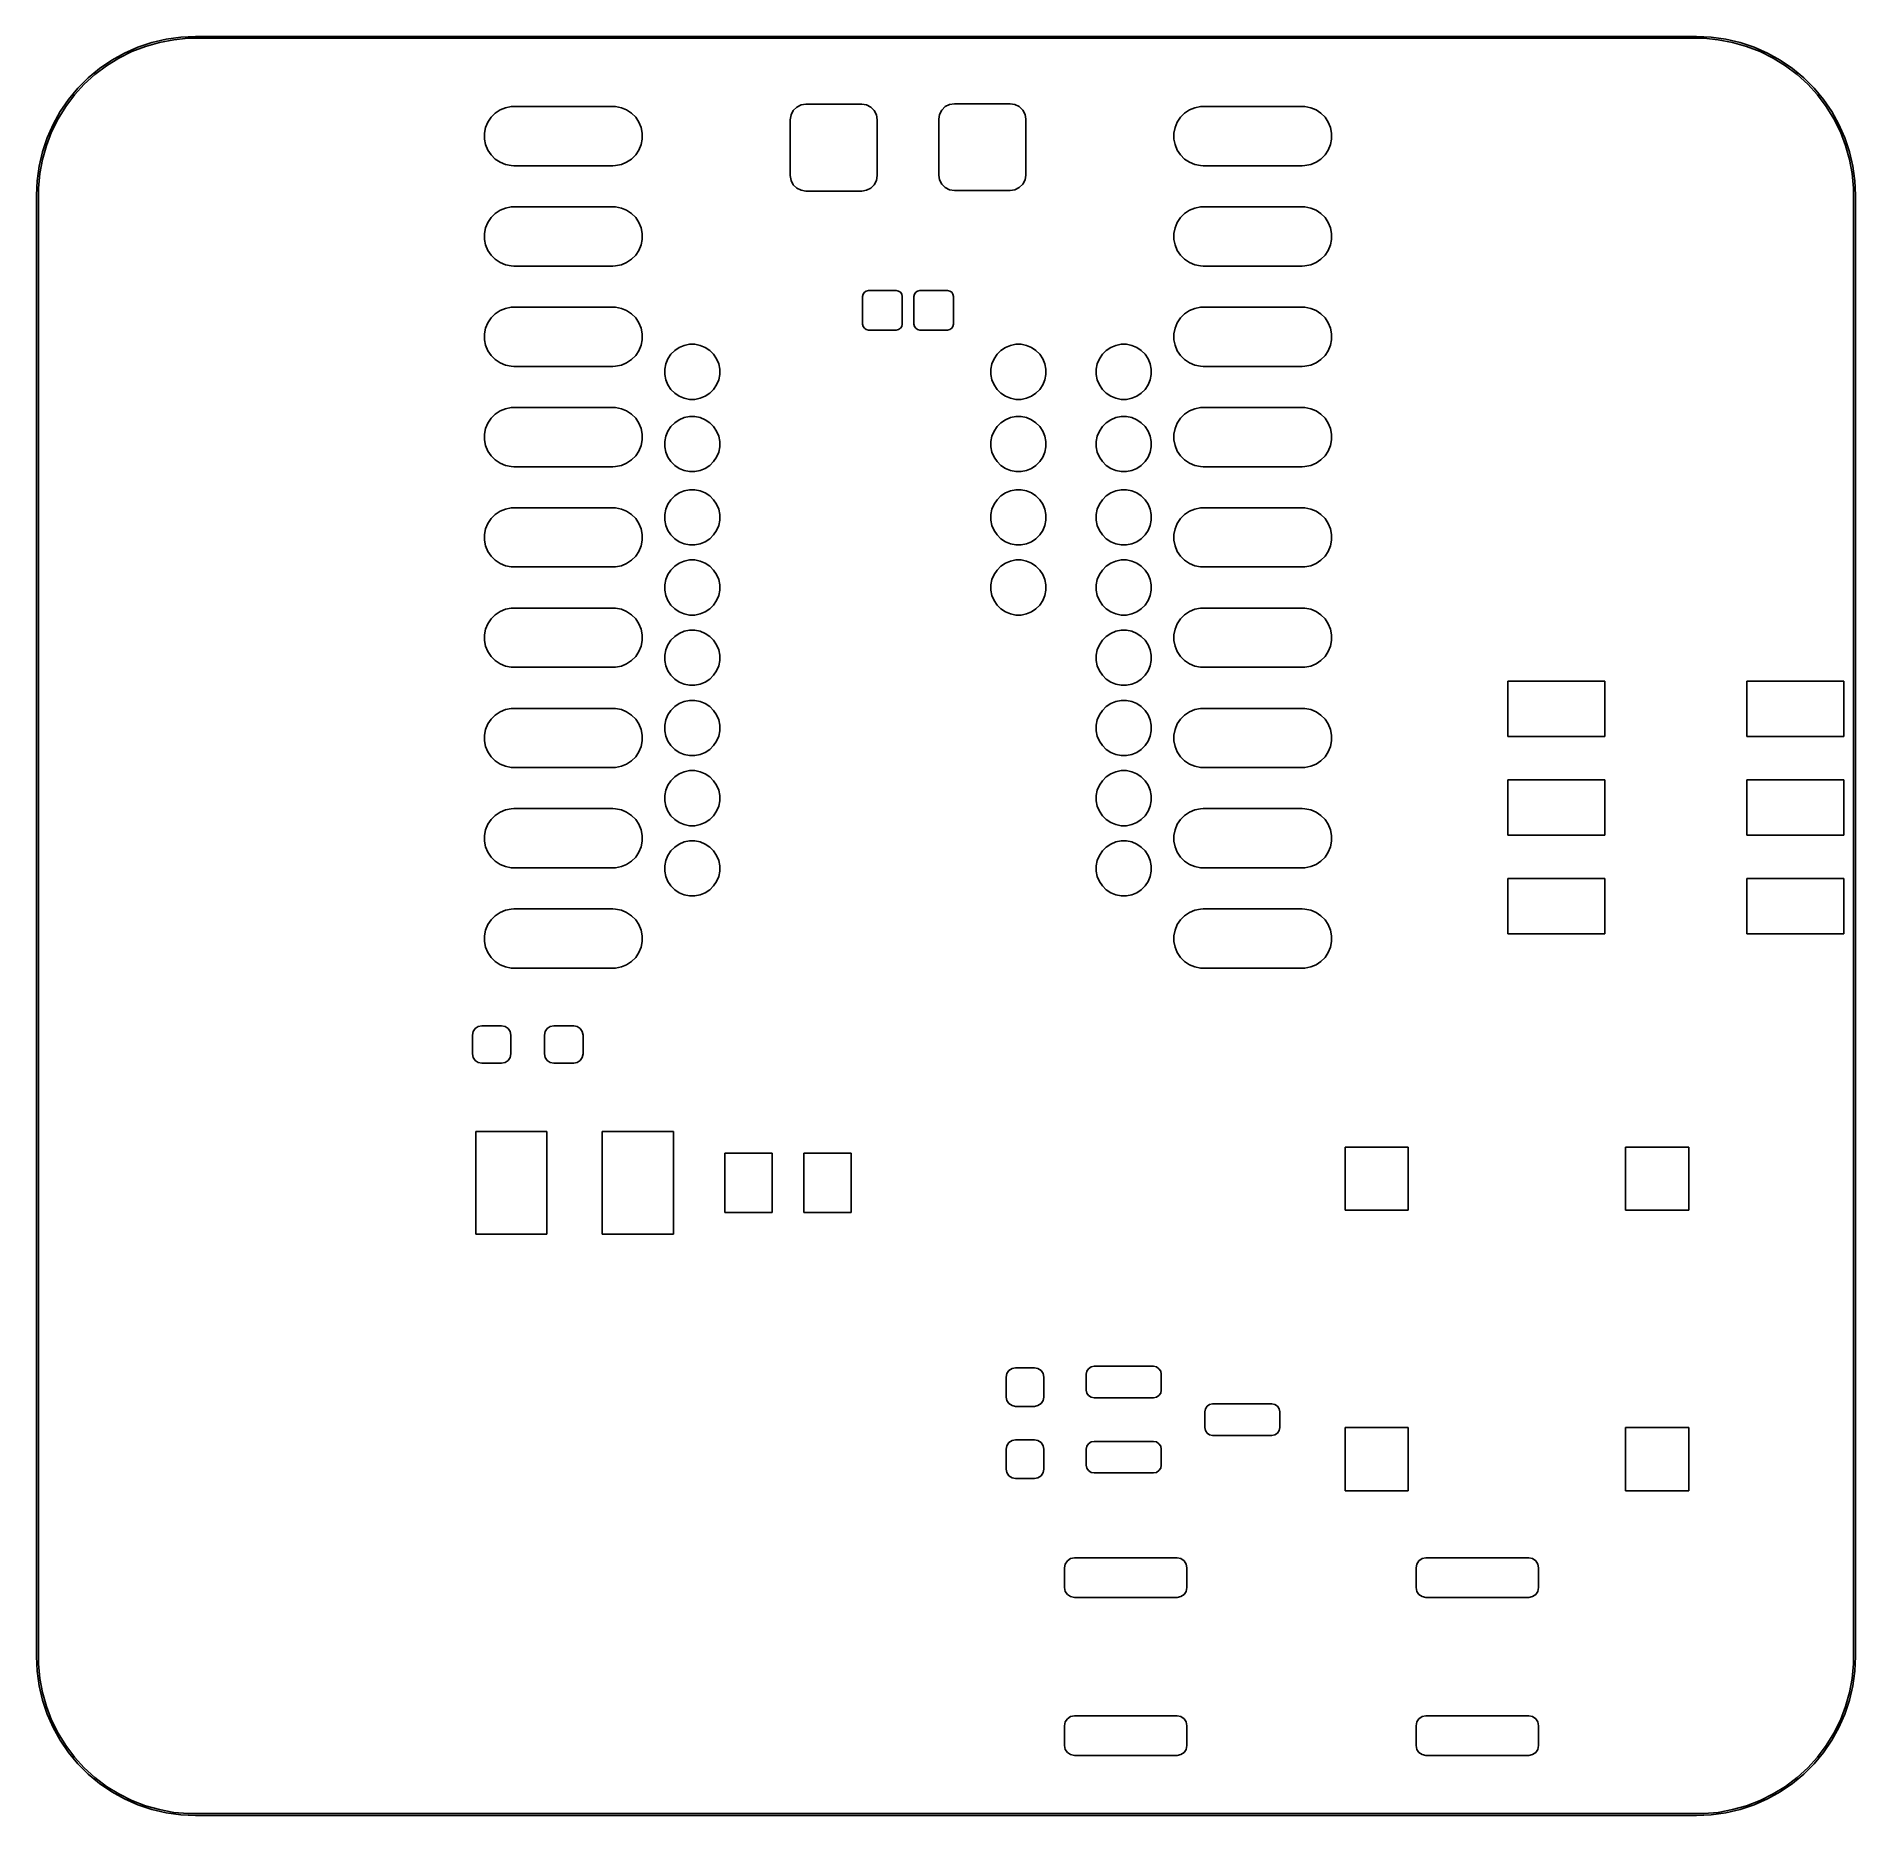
# Model space of a CAD drawing. Header units: inches. Extents: x 0.47 to 2.28, y -2.25 to -0.47.
import ezdxf

# ---------------------------------------------------------------- set-up
doc = ezdxf.new("R2010")
doc.units = ezdxf.units.IN
doc.header["$MEASUREMENT"] = 0
doc.layers.add('F.Paste', color=253, linetype='CONTINUOUS', true_color=0xb4a09a)

msp = doc.modelspace()

# ---------------------------------------------------------------- linework, layer by layer
at = {"layer": 'F.Paste', "linetype": 'CONTINUOUS'}
for p, q in [((0.5465, -0.4952), (0.5593, -0.4881)), ((0.5666, -0.4866), (0.5537, -0.4931)), ((0.5593, -0.4881), (0.5727, -0.4822)), ((0.5801, -0.4814), (0.5666, -0.4866)), ((0.5727, -0.4822), (0.5866, -0.4775)), ((0.5941, -0.4774), (0.5801, -0.4814)), ((0.5866, -0.4775), (0.6008, -0.4742)), ((0.6083, -0.4748), (0.5941, -0.4774)), ((0.6008, -0.4742), (0.6153, -0.4721)), ((0.6227, -0.4734), (0.6083, -0.4748)), ((0.6153, -0.4721), (0.6299, -0.4715)), ((0.6299, -0.4734), (0.6227, -0.4734)), ((0.6299, -0.4715), (2.126, -0.4715)), ((2.126, -0.4734), (0.6299, -0.4734)), ((2.126, -0.4715), (2.1406, -0.4721)), ((2.1332, -0.4734), (2.126, -0.4734)), ((2.1476, -0.4748), (2.1332, -0.4734)), ((2.1406, -0.4721), (2.1551, -0.4742)), ((2.1619, -0.4774), (2.1476, -0.4748)), ((2.1551, -0.4742), (2.1694, -0.4775)), ((2.1758, -0.4814), (2.1619, -0.4774)), ((2.1694, -0.4775), (2.1832, -0.4822)), ((2.1893, -0.4866), (2.1758, -0.4814)), ((2.1832, -0.4822), (2.1966, -0.4881)), ((2.2022, -0.4931), (2.1893, -0.4866)), ((2.1966, -0.4881), (2.2094, -0.4952)), ((0.5232, -0.5128), (0.5344, -0.5035)), ((0.5414, -0.5007), (0.5298, -0.5094)), ((0.5344, -0.5035), (0.5465, -0.4952)), ((0.5537, -0.4931), (0.5414, -0.5007)), ((2.2145, -0.5007), (2.2022, -0.4931)), ((2.2094, -0.4952), (2.2215, -0.5035)), ((2.2261, -0.5094), (2.2145, -0.5007)), ((2.2215, -0.5035), (2.2327, -0.5128)), ((0.5035, -0.5344), (0.5128, -0.5232)), ((0.5191, -0.5191), (0.5094, -0.5298)), ((0.5128, -0.5232), (0.5232, -0.5128)), ((0.5298, -0.5094), (0.5191, -0.5191)), ((2.2368, -0.5191), (2.2261, -0.5094)), ((2.2327, -0.5128), (2.2431, -0.5232)), ((2.2465, -0.5298), (2.2368, -0.5191)), ((2.2431, -0.5232), (2.2524, -0.5344)), ((0.5007, -0.5414), (0.4931, -0.5537)), ((0.4952, -0.5465), (0.5035, -0.5344)), ((0.5094, -0.5298), (0.5007, -0.5414)), ((0.9335, -0.5448), (0.9388, -0.5426)), ((0.9388, -0.5426), (0.9445, -0.5415)), ((0.9445, -0.5415), (0.9474, -0.5413)), ((0.9474, -0.5413), (1.0458, -0.5413)), ((1.0458, -0.5413), (1.0487, -0.5415)), ((1.0487, -0.5415), (1.0544, -0.5426)), ((1.0544, -0.5426), (1.0597, -0.5448)), ((1.2258, -0.5454), (1.2292, -0.542)), ((1.2292, -0.542), (1.2335, -0.5398)), ((1.2335, -0.5398), (1.2383, -0.5391)), ((1.2383, -0.5391), (1.294, -0.5391)), ((1.294, -0.5391), (1.2987, -0.5398)), ((1.2987, -0.5398), (1.303, -0.542)), ((1.303, -0.542), (1.3065, -0.5454)), ((1.3738, -0.5449), (1.3772, -0.5415)), ((1.3772, -0.5415), (1.3815, -0.5393)), ((1.3815, -0.5393), (1.3863, -0.5386)), ((1.3863, -0.5386), (1.442, -0.5386)), ((1.442, -0.5386), (1.4467, -0.5393)), ((1.4467, -0.5393), (1.451, -0.5415)), ((1.451, -0.5415), (1.4545, -0.5449)), ((1.6205, -0.5448), (1.6258, -0.5426)), ((1.6258, -0.5426), (1.6315, -0.5415)), ((1.6315, -0.5415), (1.6344, -0.5413)), ((1.6344, -0.5413), (1.7328, -0.5413)), ((1.7328, -0.5413), (1.7357, -0.5415)), ((1.7357, -0.5415), (1.7414, -0.5426)), ((1.7414, -0.5426), (1.7468, -0.5448)), ((2.2552, -0.5414), (2.2465, -0.5298)), ((2.2524, -0.5344), (2.2607, -0.5465)), ((2.2628, -0.5537), (2.2552, -0.5414)), ((0.4822, -0.5727), (0.4881, -0.5593)), ((0.4931, -0.5537), (0.4866, -0.5666)), ((0.4881, -0.5593), (0.4952, -0.5465)), ((0.9191, -0.5623), (0.9214, -0.5569)), ((0.9214, -0.5569), (0.9246, -0.5521)), ((0.9246, -0.5521), (0.9287, -0.548)), ((0.9287, -0.548), (0.9335, -0.5448)), ((1.0597, -0.5448), (1.0646, -0.548)), ((1.0646, -0.548), (1.0687, -0.5521)), ((1.0687, -0.5521), (1.0719, -0.5569)), ((1.0719, -0.5569), (1.0741, -0.5623)), ((1.2228, -0.5545), (1.2236, -0.5497)), ((1.2228, -0.6102), (1.2228, -0.5545)), ((1.2236, -0.5497), (1.2258, -0.5454)), ((1.3065, -0.5454), (1.3087, -0.5497)), ((1.3087, -0.5497), (1.3094, -0.5545)), ((1.3094, -0.5545), (1.3094, -0.6102)), ((1.3708, -0.554), (1.3716, -0.5492)), ((1.3708, -0.6097), (1.3708, -0.554)), ((1.3716, -0.5492), (1.3738, -0.5449)), ((1.4545, -0.5449), (1.4567, -0.5492)), ((1.4567, -0.5492), (1.4574, -0.554)), ((1.4574, -0.554), (1.4574, -0.6097)), ((1.6062, -0.5623), (1.6084, -0.5569)), ((1.6084, -0.5569), (1.6116, -0.5521)), ((1.6116, -0.5521), (1.6157, -0.548)), ((1.6157, -0.548), (1.6205, -0.5448)), ((1.7468, -0.5448), (1.7516, -0.548)), ((1.7516, -0.548), (1.7557, -0.5521)), ((1.7557, -0.5521), (1.7589, -0.5569)), ((1.7589, -0.5569), (1.7611, -0.5623)), ((2.2607, -0.5465), (2.2678, -0.5593)), ((2.2693, -0.5666), (2.2628, -0.5537)), ((2.2678, -0.5593), (2.2737, -0.5727)), ((0.4814, -0.5801), (0.4774, -0.5941)), ((0.4775, -0.5866), (0.4822, -0.5727)), ((0.4866, -0.5666), (0.4814, -0.5801)), ((0.918, -0.568), (0.9191, -0.5623)), ((0.918, -0.5738), (0.918, -0.568)), ((0.9191, -0.5794), (0.918, -0.5738)), ((0.9214, -0.5848), (0.9191, -0.5794)), ((1.0741, -0.5794), (1.0719, -0.5848)), ((1.0741, -0.5623), (1.0752, -0.568)), ((1.0752, -0.5738), (1.0741, -0.5794)), ((1.0752, -0.568), (1.0752, -0.5738)), ((1.605, -0.568), (1.6062, -0.5623)), ((1.605, -0.5738), (1.605, -0.568)), ((1.6062, -0.5794), (1.605, -0.5738)), ((1.6084, -0.5848), (1.6062, -0.5794)), ((1.7611, -0.5794), (1.7589, -0.5848)), ((1.7611, -0.5623), (1.7622, -0.568)), ((1.7622, -0.5738), (1.7611, -0.5794)), ((1.7622, -0.568), (1.7622, -0.5738)), ((2.2745, -0.5801), (2.2693, -0.5666)), ((2.2737, -0.5727), (2.2784, -0.5866)), ((2.2785, -0.5941), (2.2745, -0.5801)), ((0.4742, -0.6008), (0.4775, -0.5866)), ((0.4774, -0.5941), (0.4748, -0.6083)), ((0.9246, -0.5896), (0.9214, -0.5848)), ((0.9287, -0.5937), (0.9246, -0.5896)), ((0.9335, -0.5969), (0.9287, -0.5937)), ((0.9388, -0.5991), (0.9335, -0.5969)), ((1.0597, -0.5969), (1.0544, -0.5991)), ((1.0646, -0.5937), (1.0597, -0.5969)), ((1.0687, -0.5896), (1.0646, -0.5937)), ((1.0719, -0.5848), (1.0687, -0.5896)), ((1.6116, -0.5896), (1.6084, -0.5848)), ((1.6157, -0.5937), (1.6116, -0.5896)), ((1.6205, -0.5969), (1.6157, -0.5937)), ((1.6258, -0.5991), (1.6205, -0.5969)), ((1.7468, -0.5969), (1.7414, -0.5991)), ((1.7516, -0.5937), (1.7468, -0.5969)), ((1.7557, -0.5896), (1.7516, -0.5937)), ((1.7589, -0.5848), (1.7557, -0.5896)), ((2.2784, -0.5866), (2.2818, -0.6008)), ((2.2811, -0.6083), (2.2785, -0.5941)), ((0.4715, -0.6299), (0.4721, -0.6153)), ((0.4721, -0.6153), (0.4742, -0.6008)), ((0.4748, -0.6083), (0.4734, -0.6227)), ((0.9445, -0.6003), (0.9388, -0.5991)), ((0.9474, -0.6004), (0.9445, -0.6003)), ((1.0458, -0.6004), (0.9474, -0.6004)), ((1.0487, -0.6003), (1.0458, -0.6004)), ((1.0544, -0.5991), (1.0487, -0.6003)), ((1.2236, -0.615), (1.2228, -0.6102)), ((1.2258, -0.6193), (1.2236, -0.615)), ((1.3087, -0.615), (1.3065, -0.6193)), ((1.3094, -0.6102), (1.3087, -0.615)), ((1.3716, -0.6145), (1.3708, -0.6097)), ((1.3738, -0.6188), (1.3716, -0.6145)), ((1.4567, -0.6145), (1.4545, -0.6188)), ((1.4574, -0.6097), (1.4567, -0.6145)), ((1.6315, -0.6003), (1.6258, -0.5991)), ((1.6344, -0.6004), (1.6315, -0.6003)), ((1.7328, -0.6004), (1.6344, -0.6004)), ((1.7357, -0.6003), (1.7328, -0.6004)), ((1.7414, -0.5991), (1.7357, -0.6003)), ((2.2825, -0.6227), (2.2811, -0.6083)), ((2.2818, -0.6008), (2.2838, -0.6153)), ((2.2838, -0.6153), (2.2844, -0.6299)), ((0.4715, -2.0866), (0.4715, -0.6299)), ((0.4734, -0.6227), (0.4734, -0.6299)), ((0.4734, -0.6299), (0.4734, -2.0866)), ((1.2292, -0.6227), (1.2258, -0.6193)), ((1.2335, -0.6249), (1.2292, -0.6227)), ((1.2383, -0.6257), (1.2335, -0.6249)), ((1.294, -0.6257), (1.2383, -0.6257)), ((1.2987, -0.6249), (1.294, -0.6257)), ((1.303, -0.6227), (1.2987, -0.6249)), ((1.3065, -0.6193), (1.303, -0.6227)), ((1.3772, -0.6222), (1.3738, -0.6188)), ((1.3815, -0.6244), (1.3772, -0.6222)), ((1.3863, -0.6252), (1.3815, -0.6244)), ((1.442, -0.6252), (1.3863, -0.6252)), ((1.4467, -0.6244), (1.442, -0.6252)), ((1.451, -0.6222), (1.4467, -0.6244)), ((1.4545, -0.6188), (1.451, -0.6222)), ((2.2825, -0.6299), (2.2825, -0.6227)), ((2.2825, -2.0866), (2.2825, -0.6299)), ((2.2844, -0.6299), (2.2844, -2.0866)), ((0.9214, -0.6569), (0.9246, -0.6521)), ((0.9246, -0.6521), (0.9287, -0.648)), ((0.9287, -0.648), (0.9335, -0.6448)), ((0.9335, -0.6448), (0.9388, -0.6426)), ((0.9388, -0.6426), (0.9445, -0.6415)), ((0.9445, -0.6415), (0.9474, -0.6413)), ((0.9474, -0.6413), (1.0458, -0.6413)), ((1.0458, -0.6413), (1.0487, -0.6415)), ((1.0487, -0.6415), (1.0544, -0.6426)), ((1.0544, -0.6426), (1.0597, -0.6448)), ((1.0597, -0.6448), (1.0646, -0.648)), ((1.0646, -0.648), (1.0687, -0.6521)), ((1.0687, -0.6521), (1.0719, -0.6569)), ((1.6084, -0.6569), (1.6116, -0.6521)), ((1.6116, -0.6521), (1.6157, -0.648)), ((1.6157, -0.648), (1.6205, -0.6448)), ((1.6205, -0.6448), (1.6258, -0.6426)), ((1.6258, -0.6426), (1.6315, -0.6415)), ((1.6315, -0.6415), (1.6344, -0.6413)), ((1.6344, -0.6413), (1.7328, -0.6413)), ((1.7328, -0.6413), (1.7357, -0.6415)), ((1.7357, -0.6415), (1.7414, -0.6426)), ((1.7414, -0.6426), (1.7468, -0.6448)), ((1.7468, -0.6448), (1.7516, -0.648)), ((1.7516, -0.648), (1.7557, -0.6521)), ((1.7557, -0.6521), (1.7589, -0.6569)), ((0.918, -0.668), (0.9191, -0.6623)), ((0.918, -0.6738), (0.918, -0.668)), ((0.9191, -0.6623), (0.9214, -0.6569)), ((1.0719, -0.6569), (1.0741, -0.6623)), ((1.0741, -0.6623), (1.0752, -0.668)), ((1.0752, -0.668), (1.0752, -0.6738)), ((1.605, -0.668), (1.6062, -0.6623)), ((1.605, -0.6738), (1.605, -0.668)), ((1.6062, -0.6623), (1.6084, -0.6569)), ((1.7589, -0.6569), (1.7611, -0.6623)), ((1.7611, -0.6623), (1.7622, -0.668)), ((1.7622, -0.668), (1.7622, -0.6738)), ((0.9191, -0.6794), (0.918, -0.6738)), ((0.9214, -0.6848), (0.9191, -0.6794)), ((0.9246, -0.6896), (0.9214, -0.6848)), ((1.0719, -0.6848), (1.0687, -0.6896)), ((1.0741, -0.6794), (1.0719, -0.6848)), ((1.0752, -0.6738), (1.0741, -0.6794)), ((1.6062, -0.6794), (1.605, -0.6738)), ((1.6084, -0.6848), (1.6062, -0.6794)), ((1.6116, -0.6896), (1.6084, -0.6848)), ((1.7589, -0.6848), (1.7557, -0.6896)), ((1.7611, -0.6794), (1.7589, -0.6848)), ((1.7622, -0.6738), (1.7611, -0.6794)), ((0.9287, -0.6937), (0.9246, -0.6896)), ((0.9335, -0.6969), (0.9287, -0.6937)), ((0.9388, -0.6991), (0.9335, -0.6969)), ((0.9445, -0.7003), (0.9388, -0.6991)), ((0.9474, -0.7004), (0.9445, -0.7003)), ((1.0458, -0.7004), (0.9474, -0.7004)), ((1.0487, -0.7003), (1.0458, -0.7004)), ((1.0544, -0.6991), (1.0487, -0.7003)), ((1.0597, -0.6969), (1.0544, -0.6991)), ((1.0646, -0.6937), (1.0597, -0.6969)), ((1.0687, -0.6896), (1.0646, -0.6937)), ((1.6157, -0.6937), (1.6116, -0.6896)), ((1.6205, -0.6969), (1.6157, -0.6937)), ((1.6258, -0.6991), (1.6205, -0.6969)), ((1.6315, -0.7003), (1.6258, -0.6991)), ((1.6344, -0.7004), (1.6315, -0.7003)), ((1.7328, -0.7004), (1.6344, -0.7004)), ((1.7357, -0.7003), (1.7328, -0.7004)), ((1.7414, -0.6991), (1.7357, -0.7003)), ((1.7468, -0.6969), (1.7414, -0.6991)), ((1.7516, -0.6937), (1.7468, -0.6969)), ((1.7557, -0.6896), (1.7516, -0.6937)), ((1.2985, -0.7253), (1.3007, -0.7248)), ((1.3007, -0.7248), (1.3283, -0.7248)), ((1.3283, -0.7248), (1.3306, -0.7253)), ((1.3497, -0.7253), (1.3519, -0.7248)), ((1.3519, -0.7248), (1.3795, -0.7248)), ((1.3795, -0.7248), (1.3817, -0.7253)), ((0.9335, -0.7448), (0.9388, -0.7426)), ((0.9388, -0.7426), (0.9445, -0.7415)), ((0.9445, -0.7415), (0.9474, -0.7413)), ((0.9474, -0.7413), (1.0458, -0.7413)), ((1.0458, -0.7413), (1.0487, -0.7415)), ((1.0487, -0.7415), (1.0544, -0.7426)), ((1.0544, -0.7426), (1.0597, -0.7448)), ((1.2948, -0.7307), (1.2953, -0.7284)), ((1.2948, -0.7583), (1.2948, -0.7307)), ((1.2953, -0.7284), (1.2966, -0.7265)), ((1.2966, -0.7265), (1.2985, -0.7253)), ((1.3306, -0.7253), (1.3325, -0.7265)), ((1.3325, -0.7265), (1.3338, -0.7284)), ((1.3338, -0.7284), (1.3342, -0.7307)), ((1.3342, -0.7307), (1.3342, -0.7583)), ((1.346, -0.7307), (1.3465, -0.7284)), ((1.346, -0.7583), (1.346, -0.7307)), ((1.3465, -0.7284), (1.3478, -0.7265)), ((1.3478, -0.7265), (1.3497, -0.7253)), ((1.3817, -0.7253), (1.3837, -0.7265)), ((1.3837, -0.7265), (1.3849, -0.7284)), ((1.3849, -0.7284), (1.3854, -0.7307)), ((1.3854, -0.7307), (1.3854, -0.7583)), ((1.6205, -0.7448), (1.6258, -0.7426)), ((1.6258, -0.7426), (1.6315, -0.7415)), ((1.6315, -0.7415), (1.6344, -0.7413)), ((1.6344, -0.7413), (1.7328, -0.7413)), ((1.7328, -0.7413), (1.7357, -0.7415)), ((1.7357, -0.7415), (1.7414, -0.7426)), ((1.7414, -0.7426), (1.7468, -0.7448)), ((0.9191, -0.7623), (0.9214, -0.7569)), ((0.9214, -0.7569), (0.9246, -0.7521)), ((0.9246, -0.7521), (0.9287, -0.748)), ((0.9287, -0.748), (0.9335, -0.7448)), ((1.0597, -0.7448), (1.0646, -0.748)), ((1.0646, -0.748), (1.0687, -0.7521)), ((1.0687, -0.7521), (1.0719, -0.7569)), ((1.0719, -0.7569), (1.0741, -0.7623)), ((1.2953, -0.7605), (1.2948, -0.7583)), ((1.2966, -0.7624), (1.2953, -0.7605)), ((1.3338, -0.7605), (1.3325, -0.7624)), ((1.3342, -0.7583), (1.3338, -0.7605)), ((1.3465, -0.7605), (1.346, -0.7583)), ((1.3478, -0.7624), (1.3465, -0.7605)), ((1.3849, -0.7605), (1.3837, -0.7624)), ((1.3854, -0.7583), (1.3849, -0.7605)), ((1.6062, -0.7623), (1.6084, -0.7569)), ((1.6084, -0.7569), (1.6116, -0.7521)), ((1.6116, -0.7521), (1.6157, -0.748)), ((1.6157, -0.748), (1.6205, -0.7448)), ((1.7468, -0.7448), (1.7516, -0.748)), ((1.7516, -0.748), (1.7557, -0.7521)), ((1.7557, -0.7521), (1.7589, -0.7569)), ((1.7589, -0.7569), (1.7611, -0.7623)), ((0.918, -0.768), (0.9191, -0.7623)), ((0.918, -0.7738), (0.918, -0.768)), ((0.9191, -0.7794), (0.918, -0.7738)), ((0.9214, -0.7848), (0.9191, -0.7794)), ((1.0741, -0.7794), (1.0719, -0.7848)), ((1.0741, -0.7623), (1.0752, -0.768)), ((1.0752, -0.7738), (1.0741, -0.7794)), ((1.0752, -0.768), (1.0752, -0.7738)), ((1.1121, -0.7816), (1.1171, -0.7795)), ((1.1171, -0.7795), (1.1224, -0.7784)), ((1.1224, -0.7784), (1.1278, -0.7784)), ((1.1278, -0.7784), (1.1331, -0.7795)), ((1.1331, -0.7795), (1.1381, -0.7816)), ((1.2985, -0.7637), (1.2966, -0.7624)), ((1.3007, -0.7642), (1.2985, -0.7637)), ((1.3283, -0.7642), (1.3007, -0.7642)), ((1.3306, -0.7637), (1.3283, -0.7642)), ((1.3325, -0.7624), (1.3306, -0.7637)), ((1.3497, -0.7637), (1.3478, -0.7624)), ((1.3519, -0.7642), (1.3497, -0.7637)), ((1.3795, -0.7642), (1.3519, -0.7642)), ((1.3817, -0.7637), (1.3795, -0.7642)), ((1.3837, -0.7624), (1.3817, -0.7637)), ((1.4371, -0.7816), (1.4421, -0.7795)), ((1.4421, -0.7795), (1.4474, -0.7784)), ((1.4474, -0.7784), (1.4528, -0.7784)), ((1.4528, -0.7784), (1.4581, -0.7795)), ((1.4581, -0.7795), (1.4631, -0.7816)), ((1.5421, -0.7816), (1.5471, -0.7795)), ((1.5471, -0.7795), (1.5524, -0.7784)), ((1.5524, -0.7784), (1.5578, -0.7784)), ((1.5578, -0.7784), (1.5631, -0.7795)), ((1.5631, -0.7795), (1.5681, -0.7816)), ((1.605, -0.768), (1.6062, -0.7623)), ((1.605, -0.7738), (1.605, -0.768)), ((1.6062, -0.7794), (1.605, -0.7738)), ((1.6084, -0.7848), (1.6062, -0.7794)), ((1.7611, -0.7794), (1.7589, -0.7848)), ((1.7611, -0.7623), (1.7622, -0.768)), ((1.7622, -0.7738), (1.7611, -0.7794)), ((1.7622, -0.768), (1.7622, -0.7738)), ((0.9246, -0.7896), (0.9214, -0.7848)), ((0.9287, -0.7937), (0.9246, -0.7896)), ((0.9335, -0.7969), (0.9287, -0.7937)), ((0.9388, -0.7991), (0.9335, -0.7969)), ((1.0597, -0.7969), (1.0544, -0.7991)), ((1.0646, -0.7937), (1.0597, -0.7969)), ((1.0687, -0.7896), (1.0646, -0.7937)), ((1.0719, -0.7848), (1.0687, -0.7896)), ((1.0987, -0.7979), (1.1008, -0.7929)), ((1.1008, -0.7929), (1.1038, -0.7884)), ((1.1038, -0.7884), (1.1076, -0.7846)), ((1.1076, -0.7846), (1.1121, -0.7816)), ((1.1381, -0.7816), (1.1426, -0.7846)), ((1.1426, -0.7846), (1.1464, -0.7884)), ((1.1464, -0.7884), (1.1494, -0.7929)), ((1.1494, -0.7929), (1.1515, -0.7979)), ((1.4237, -0.7979), (1.4258, -0.7929)), ((1.4258, -0.7929), (1.4288, -0.7884)), ((1.4288, -0.7884), (1.4326, -0.7846)), ((1.4326, -0.7846), (1.4371, -0.7816)), ((1.4631, -0.7816), (1.4676, -0.7846)), ((1.4676, -0.7846), (1.4714, -0.7884)), ((1.4714, -0.7884), (1.4744, -0.7929)), ((1.4744, -0.7929), (1.4765, -0.7979)), ((1.5287, -0.7979), (1.5308, -0.7929)), ((1.5308, -0.7929), (1.5338, -0.7884)), ((1.5338, -0.7884), (1.5376, -0.7846)), ((1.5376, -0.7846), (1.5421, -0.7816)), ((1.5681, -0.7816), (1.5726, -0.7846)), ((1.5726, -0.7846), (1.5764, -0.7884)), ((1.5764, -0.7884), (1.5794, -0.7929)), ((1.5794, -0.7929), (1.5815, -0.7979)), ((1.6116, -0.7896), (1.6084, -0.7848)), ((1.6157, -0.7937), (1.6116, -0.7896)), ((1.6205, -0.7969), (1.6157, -0.7937)), ((1.6258, -0.7991), (1.6205, -0.7969)), ((1.7468, -0.7969), (1.7414, -0.7991)), ((1.7516, -0.7937), (1.7468, -0.7969)), ((1.7557, -0.7896), (1.7516, -0.7937)), ((1.7589, -0.7848), (1.7557, -0.7896)), ((0.9445, -0.8003), (0.9388, -0.7991)), ((0.9474, -0.8004), (0.9445, -0.8003)), ((1.0458, -0.8004), (0.9474, -0.8004)), ((1.0487, -0.8003), (1.0458, -0.8004)), ((1.0544, -0.7991), (1.0487, -0.8003)), ((1.0977, -0.8032), (1.0987, -0.7979)), ((1.0977, -0.8086), (1.0977, -0.8032)), ((1.0987, -0.8139), (1.0977, -0.8086)), ((1.1008, -0.8189), (1.0987, -0.8139)), ((1.1515, -0.8139), (1.1494, -0.8189)), ((1.1515, -0.7979), (1.1525, -0.8032)), ((1.1525, -0.8086), (1.1515, -0.8139)), ((1.1525, -0.8032), (1.1525, -0.8086)), ((1.4227, -0.8032), (1.4237, -0.7979)), ((1.4227, -0.8086), (1.4227, -0.8032)), ((1.4237, -0.8139), (1.4227, -0.8086)), ((1.4258, -0.8189), (1.4237, -0.8139)), ((1.4765, -0.8139), (1.4744, -0.8189)), ((1.4765, -0.7979), (1.4775, -0.8032)), ((1.4775, -0.8086), (1.4765, -0.8139)), ((1.4775, -0.8032), (1.4775, -0.8086)), ((1.5277, -0.8032), (1.5287, -0.7979)), ((1.5277, -0.8086), (1.5277, -0.8032)), ((1.5287, -0.8139), (1.5277, -0.8086)), ((1.5308, -0.8189), (1.5287, -0.8139)), ((1.5815, -0.8139), (1.5794, -0.8189)), ((1.5815, -0.7979), (1.5825, -0.8032)), ((1.5825, -0.8086), (1.5815, -0.8139)), ((1.5825, -0.8032), (1.5825, -0.8086)), ((1.6315, -0.8003), (1.6258, -0.7991)), ((1.6344, -0.8004), (1.6315, -0.8003)), ((1.7328, -0.8004), (1.6344, -0.8004)), ((1.7357, -0.8003), (1.7328, -0.8004)), ((1.7414, -0.7991), (1.7357, -0.8003)), ((1.1038, -0.8233), (1.1008, -0.8189)), ((1.1076, -0.8272), (1.1038, -0.8233)), ((1.1121, -0.8302), (1.1076, -0.8272)), ((1.1171, -0.8322), (1.1121, -0.8302)), ((1.1224, -0.8333), (1.1171, -0.8322)), ((1.1278, -0.8333), (1.1224, -0.8333)), ((1.1331, -0.8322), (1.1278, -0.8333)), ((1.1381, -0.8302), (1.1331, -0.8322)), ((1.1426, -0.8272), (1.1381, -0.8302)), ((1.1464, -0.8233), (1.1426, -0.8272)), ((1.1494, -0.8189), (1.1464, -0.8233)), ((1.4288, -0.8233), (1.4258, -0.8189)), ((1.4326, -0.8272), (1.4288, -0.8233)), ((1.4371, -0.8302), (1.4326, -0.8272)), ((1.4421, -0.8322), (1.4371, -0.8302)), ((1.4474, -0.8333), (1.4421, -0.8322)), ((1.4528, -0.8333), (1.4474, -0.8333)), ((1.4581, -0.8322), (1.4528, -0.8333)), ((1.4631, -0.8302), (1.4581, -0.8322)), ((1.4676, -0.8272), (1.4631, -0.8302)), ((1.4714, -0.8233), (1.4676, -0.8272)), ((1.4744, -0.8189), (1.4714, -0.8233)), ((1.5338, -0.8233), (1.5308, -0.8189)), ((1.5376, -0.8272), (1.5338, -0.8233)), ((1.5421, -0.8302), (1.5376, -0.8272)), ((1.5471, -0.8322), (1.5421, -0.8302)), ((1.5524, -0.8333), (1.5471, -0.8322)), ((1.5578, -0.8333), (1.5524, -0.8333)), ((1.5631, -0.8322), (1.5578, -0.8333)), ((1.5681, -0.8302), (1.5631, -0.8322)), ((1.5726, -0.8272), (1.5681, -0.8302)), ((1.5764, -0.8233), (1.5726, -0.8272)), ((1.5794, -0.8189), (1.5764, -0.8233)), ((0.9246, -0.8521), (0.9287, -0.848)), ((0.9287, -0.848), (0.9335, -0.8448)), ((0.9335, -0.8448), (0.9388, -0.8426)), ((0.9388, -0.8426), (0.9445, -0.8415)), ((0.9445, -0.8415), (0.9474, -0.8413)), ((0.9474, -0.8413), (1.0458, -0.8413)), ((1.0458, -0.8413), (1.0487, -0.8415)), ((1.0487, -0.8415), (1.0544, -0.8426)), ((1.0544, -0.8426), (1.0597, -0.8448)), ((1.0597, -0.8448), (1.0646, -0.848)), ((1.0646, -0.848), (1.0687, -0.8521)), ((1.1121, -0.8536), (1.1171, -0.8515)), ((1.1171, -0.8515), (1.1224, -0.8504)), ((1.1224, -0.8504), (1.1278, -0.8504)), ((1.1278, -0.8504), (1.1331, -0.8515)), ((1.1331, -0.8515), (1.1381, -0.8536)), ((1.4371, -0.8536), (1.4421, -0.8515)), ((1.4421, -0.8515), (1.4474, -0.8504)), ((1.4474, -0.8504), (1.4528, -0.8504)), ((1.4528, -0.8504), (1.4581, -0.8515)), ((1.4581, -0.8515), (1.4631, -0.8536)), ((1.5421, -0.8536), (1.5471, -0.8515)), ((1.5471, -0.8515), (1.5524, -0.8504)), ((1.5524, -0.8504), (1.5578, -0.8504)), ((1.5578, -0.8504), (1.5631, -0.8515)), ((1.5631, -0.8515), (1.5681, -0.8536)), ((1.6116, -0.8521), (1.6157, -0.848)), ((1.6157, -0.848), (1.6205, -0.8448)), ((1.6205, -0.8448), (1.6258, -0.8426)), ((1.6258, -0.8426), (1.6315, -0.8415)), ((1.6315, -0.8415), (1.6344, -0.8413)), ((1.6344, -0.8413), (1.7328, -0.8413)), ((1.7328, -0.8413), (1.7357, -0.8415)), ((1.7357, -0.8415), (1.7414, -0.8426)), ((1.7414, -0.8426), (1.7468, -0.8448)), ((1.7468, -0.8448), (1.7516, -0.848)), ((1.7516, -0.848), (1.7557, -0.8521)), ((0.918, -0.868), (0.9191, -0.8623)), ((0.918, -0.8738), (0.918, -0.868)), ((0.9191, -0.8623), (0.9214, -0.8569)), ((0.9214, -0.8569), (0.9246, -0.8521)), ((1.0687, -0.8521), (1.0719, -0.8569)), ((1.0719, -0.8569), (1.0741, -0.8623)), ((1.0741, -0.8623), (1.0752, -0.868)), ((1.0752, -0.868), (1.0752, -0.8738)), ((1.0977, -0.8752), (1.0987, -0.8699)), ((1.0987, -0.8699), (1.1008, -0.8649)), ((1.1008, -0.8649), (1.1038, -0.8604)), ((1.1038, -0.8604), (1.1076, -0.8566)), ((1.1076, -0.8566), (1.1121, -0.8536)), ((1.1381, -0.8536), (1.1426, -0.8566)), ((1.1426, -0.8566), (1.1464, -0.8604)), ((1.1464, -0.8604), (1.1494, -0.8649)), ((1.1494, -0.8649), (1.1515, -0.8699)), ((1.1515, -0.8699), (1.1525, -0.8752)), ((1.4227, -0.8752), (1.4237, -0.8699)), ((1.4237, -0.8699), (1.4258, -0.8649)), ((1.4258, -0.8649), (1.4288, -0.8604)), ((1.4288, -0.8604), (1.4326, -0.8566)), ((1.4326, -0.8566), (1.4371, -0.8536)), ((1.4631, -0.8536), (1.4676, -0.8566)), ((1.4676, -0.8566), (1.4714, -0.8604)), ((1.4714, -0.8604), (1.4744, -0.8649)), ((1.4744, -0.8649), (1.4765, -0.8699)), ((1.4765, -0.8699), (1.4775, -0.8752)), ((1.5277, -0.8752), (1.5287, -0.8699)), ((1.5287, -0.8699), (1.5308, -0.8649)), ((1.5308, -0.8649), (1.5338, -0.8604)), ((1.5338, -0.8604), (1.5376, -0.8566)), ((1.5376, -0.8566), (1.5421, -0.8536)), ((1.5681, -0.8536), (1.5726, -0.8566)), ((1.5726, -0.8566), (1.5764, -0.8604)), ((1.5764, -0.8604), (1.5794, -0.8649)), ((1.5794, -0.8649), (1.5815, -0.8699)), ((1.5815, -0.8699), (1.5825, -0.8752)), ((1.605, -0.868), (1.6062, -0.8623)), ((1.605, -0.8738), (1.605, -0.868)), ((1.6062, -0.8623), (1.6084, -0.8569)), ((1.6084, -0.8569), (1.6116, -0.8521)), ((1.7557, -0.8521), (1.7589, -0.8569)), ((1.7589, -0.8569), (1.7611, -0.8623)), ((1.7611, -0.8623), (1.7622, -0.868)), ((1.7622, -0.868), (1.7622, -0.8738)), ((0.9191, -0.8794), (0.918, -0.8738)), ((0.9214, -0.8848), (0.9191, -0.8794)), ((0.9246, -0.8896), (0.9214, -0.8848)), ((1.0719, -0.8848), (1.0687, -0.8896)), ((1.0741, -0.8794), (1.0719, -0.8848)), ((1.0752, -0.8738), (1.0741, -0.8794)), ((1.0977, -0.8806), (1.0977, -0.8752)), ((1.0987, -0.8859), (1.0977, -0.8806)), ((1.1008, -0.8909), (1.0987, -0.8859)), ((1.1515, -0.8859), (1.1494, -0.8909)), ((1.1525, -0.8806), (1.1515, -0.8859)), ((1.1525, -0.8752), (1.1525, -0.8806)), ((1.4227, -0.8806), (1.4227, -0.8752)), ((1.4237, -0.8859), (1.4227, -0.8806)), ((1.4258, -0.8909), (1.4237, -0.8859)), ((1.4765, -0.8859), (1.4744, -0.8909)), ((1.4775, -0.8806), (1.4765, -0.8859)), ((1.4775, -0.8752), (1.4775, -0.8806)), ((1.5277, -0.8806), (1.5277, -0.8752)), ((1.5287, -0.8859), (1.5277, -0.8806)), ((1.5308, -0.8909), (1.5287, -0.8859)), ((1.5815, -0.8859), (1.5794, -0.8909)), ((1.5825, -0.8806), (1.5815, -0.8859)), ((1.5825, -0.8752), (1.5825, -0.8806)), ((1.6062, -0.8794), (1.605, -0.8738)), ((1.6084, -0.8848), (1.6062, -0.8794)), ((1.6116, -0.8896), (1.6084, -0.8848)), ((1.7589, -0.8848), (1.7557, -0.8896)), ((1.7611, -0.8794), (1.7589, -0.8848)), ((1.7622, -0.8738), (1.7611, -0.8794)), ((0.9287, -0.8937), (0.9246, -0.8896)), ((0.9335, -0.8969), (0.9287, -0.8937)), ((0.9388, -0.8991), (0.9335, -0.8969)), ((0.9445, -0.9003), (0.9388, -0.8991)), ((0.9474, -0.9004), (0.9445, -0.9003)), ((1.0458, -0.9004), (0.9474, -0.9004)), ((1.0487, -0.9003), (1.0458, -0.9004)), ((1.0544, -0.8991), (1.0487, -0.9003)), ((1.0597, -0.8969), (1.0544, -0.8991)), ((1.0646, -0.8937), (1.0597, -0.8969)), ((1.0687, -0.8896), (1.0646, -0.8937)), ((1.1038, -0.8953), (1.1008, -0.8909)), ((1.1076, -0.8992), (1.1038, -0.8953)), ((1.1121, -0.9022), (1.1076, -0.8992)), ((1.1171, -0.9042), (1.1121, -0.9022)), ((1.1224, -0.9053), (1.1171, -0.9042)), ((1.1278, -0.9053), (1.1224, -0.9053)), ((1.1331, -0.9042), (1.1278, -0.9053)), ((1.1381, -0.9022), (1.1331, -0.9042)), ((1.1426, -0.8992), (1.1381, -0.9022)), ((1.1464, -0.8953), (1.1426, -0.8992)), ((1.1494, -0.8909), (1.1464, -0.8953)), ((1.4288, -0.8953), (1.4258, -0.8909)), ((1.4326, -0.8992), (1.4288, -0.8953)), ((1.4371, -0.9022), (1.4326, -0.8992)), ((1.4421, -0.9042), (1.4371, -0.9022)), ((1.4474, -0.9053), (1.4421, -0.9042)), ((1.4528, -0.9053), (1.4474, -0.9053)), ((1.4581, -0.9042), (1.4528, -0.9053)), ((1.4631, -0.9022), (1.4581, -0.9042)), ((1.4676, -0.8992), (1.4631, -0.9022)), ((1.4714, -0.8953), (1.4676, -0.8992)), ((1.4744, -0.8909), (1.4714, -0.8953)), ((1.5338, -0.8953), (1.5308, -0.8909)), ((1.5376, -0.8992), (1.5338, -0.8953)), ((1.5421, -0.9022), (1.5376, -0.8992)), ((1.5471, -0.9042), (1.5421, -0.9022)), ((1.5524, -0.9053), (1.5471, -0.9042)), ((1.5578, -0.9053), (1.5524, -0.9053)), ((1.5631, -0.9042), (1.5578, -0.9053)), ((1.5681, -0.9022), (1.5631, -0.9042)), ((1.5726, -0.8992), (1.5681, -0.9022)), ((1.5764, -0.8953), (1.5726, -0.8992)), ((1.5794, -0.8909), (1.5764, -0.8953)), ((1.6157, -0.8937), (1.6116, -0.8896)), ((1.6205, -0.8969), (1.6157, -0.8937)), ((1.6258, -0.8991), (1.6205, -0.8969)), ((1.6315, -0.9003), (1.6258, -0.8991)), ((1.6344, -0.9004), (1.6315, -0.9003)), ((1.7328, -0.9004), (1.6344, -0.9004)), ((1.7357, -0.9003), (1.7328, -0.9004)), ((1.7414, -0.8991), (1.7357, -0.9003)), ((1.7468, -0.8969), (1.7414, -0.8991)), ((1.7516, -0.8937), (1.7468, -0.8969)), ((1.7557, -0.8896), (1.7516, -0.8937)), ((1.1121, -0.9266), (1.1171, -0.9245)), ((1.1171, -0.9245), (1.1224, -0.9234)), ((1.1224, -0.9234), (1.1278, -0.9234)), ((1.1278, -0.9234), (1.1331, -0.9245)), ((1.1331, -0.9245), (1.1381, -0.9266)), ((1.4371, -0.9266), (1.4421, -0.9245)), ((1.4421, -0.9245), (1.4474, -0.9234)), ((1.4474, -0.9234), (1.4528, -0.9234)), ((1.4528, -0.9234), (1.4581, -0.9245)), ((1.4581, -0.9245), (1.4631, -0.9266)), ((1.5421, -0.9266), (1.5471, -0.9245)), ((1.5471, -0.9245), (1.5524, -0.9234)), ((1.5524, -0.9234), (1.5578, -0.9234)), ((1.5578, -0.9234), (1.5631, -0.9245)), ((1.5631, -0.9245), (1.5681, -0.9266)), ((0.9335, -0.9448), (0.9388, -0.9426)), ((0.9388, -0.9426), (0.9445, -0.9415)), ((0.9445, -0.9415), (0.9474, -0.9413)), ((0.9474, -0.9413), (1.0458, -0.9413)), ((1.0458, -0.9413), (1.0487, -0.9415)), ((1.0487, -0.9415), (1.0544, -0.9426)), ((1.0544, -0.9426), (1.0597, -0.9448)), ((1.0987, -0.9429), (1.1008, -0.9379)), ((1.1008, -0.9379), (1.1038, -0.9334)), ((1.1038, -0.9334), (1.1076, -0.9296)), ((1.1076, -0.9296), (1.1121, -0.9266)), ((1.1381, -0.9266), (1.1426, -0.9296)), ((1.1426, -0.9296), (1.1464, -0.9334)), ((1.1464, -0.9334), (1.1494, -0.9379)), ((1.1494, -0.9379), (1.1515, -0.9429)), ((1.4237, -0.9429), (1.4258, -0.9379)), ((1.4258, -0.9379), (1.4288, -0.9334)), ((1.4288, -0.9334), (1.4326, -0.9296)), ((1.4326, -0.9296), (1.4371, -0.9266)), ((1.4631, -0.9266), (1.4676, -0.9296)), ((1.4676, -0.9296), (1.4714, -0.9334)), ((1.4714, -0.9334), (1.4744, -0.9379)), ((1.4744, -0.9379), (1.4765, -0.9429)), ((1.5287, -0.9429), (1.5308, -0.9379)), ((1.5308, -0.9379), (1.5338, -0.9334)), ((1.5338, -0.9334), (1.5376, -0.9296)), ((1.5376, -0.9296), (1.5421, -0.9266)), ((1.5681, -0.9266), (1.5726, -0.9296)), ((1.5726, -0.9296), (1.5764, -0.9334)), ((1.5764, -0.9334), (1.5794, -0.9379)), ((1.5794, -0.9379), (1.5815, -0.9429)), ((1.6205, -0.9448), (1.6258, -0.9426)), ((1.6258, -0.9426), (1.6315, -0.9415)), ((1.6315, -0.9415), (1.6344, -0.9413)), ((1.6344, -0.9413), (1.7328, -0.9413)), ((1.7328, -0.9413), (1.7357, -0.9415)), ((1.7357, -0.9415), (1.7414, -0.9426)), ((1.7414, -0.9426), (1.7468, -0.9448)), ((0.9191, -0.9623), (0.9214, -0.9569)), ((0.9214, -0.9569), (0.9246, -0.9521)), ((0.9246, -0.9521), (0.9287, -0.948)), ((0.9287, -0.948), (0.9335, -0.9448)), ((1.0597, -0.9448), (1.0646, -0.948)), ((1.0646, -0.948), (1.0687, -0.9521)), ((1.0687, -0.9521), (1.0719, -0.9569)), ((1.0719, -0.9569), (1.0741, -0.9623)), ((1.0977, -0.9482), (1.0987, -0.9429)), ((1.0977, -0.9536), (1.0977, -0.9482)), ((1.0987, -0.9589), (1.0977, -0.9536)), ((1.1008, -0.9639), (1.0987, -0.9589)), ((1.1515, -0.9589), (1.1494, -0.9639)), ((1.1515, -0.9429), (1.1525, -0.9482)), ((1.1525, -0.9536), (1.1515, -0.9589)), ((1.1525, -0.9482), (1.1525, -0.9536)), ((1.4227, -0.9482), (1.4237, -0.9429)), ((1.4227, -0.9536), (1.4227, -0.9482)), ((1.4237, -0.9589), (1.4227, -0.9536)), ((1.4258, -0.9639), (1.4237, -0.9589)), ((1.4765, -0.9589), (1.4744, -0.9639)), ((1.4765, -0.9429), (1.4775, -0.9482)), ((1.4775, -0.9536), (1.4765, -0.9589)), ((1.4775, -0.9482), (1.4775, -0.9536)), ((1.5277, -0.9482), (1.5287, -0.9429)), ((1.5277, -0.9536), (1.5277, -0.9482)), ((1.5287, -0.9589), (1.5277, -0.9536)), ((1.5308, -0.9639), (1.5287, -0.9589)), ((1.5815, -0.9589), (1.5794, -0.9639)), ((1.5815, -0.9429), (1.5825, -0.9482)), ((1.5825, -0.9536), (1.5815, -0.9589)), ((1.5825, -0.9482), (1.5825, -0.9536)), ((1.6062, -0.9623), (1.6084, -0.9569)), ((1.6084, -0.9569), (1.6116, -0.9521)), ((1.6116, -0.9521), (1.6157, -0.948)), ((1.6157, -0.948), (1.6205, -0.9448)), ((1.7468, -0.9448), (1.7516, -0.948)), ((1.7516, -0.948), (1.7557, -0.9521)), ((1.7557, -0.9521), (1.7589, -0.9569)), ((1.7589, -0.9569), (1.7611, -0.9623)), ((0.918, -0.968), (0.9191, -0.9623)), ((0.918, -0.9738), (0.918, -0.968)), ((0.9191, -0.9794), (0.918, -0.9738)), ((1.0741, -0.9623), (1.0752, -0.968)), ((1.0752, -0.9738), (1.0741, -0.9794)), ((1.0752, -0.968), (1.0752, -0.9738)), ((1.1038, -0.9683), (1.1008, -0.9639)), ((1.1076, -0.9722), (1.1038, -0.9683)), ((1.1121, -0.9752), (1.1076, -0.9722)), ((1.1171, -0.9772), (1.1121, -0.9752)), ((1.1224, -0.9783), (1.1171, -0.9772)), ((1.1278, -0.9783), (1.1224, -0.9783)), ((1.1331, -0.9772), (1.1278, -0.9783)), ((1.1381, -0.9752), (1.1331, -0.9772)), ((1.1426, -0.9722), (1.1381, -0.9752)), ((1.1464, -0.9683), (1.1426, -0.9722)), ((1.1494, -0.9639), (1.1464, -0.9683)), ((1.4288, -0.9683), (1.4258, -0.9639)), ((1.4326, -0.9722), (1.4288, -0.9683)), ((1.4371, -0.9752), (1.4326, -0.9722)), ((1.4421, -0.9772), (1.4371, -0.9752)), ((1.4474, -0.9783), (1.4421, -0.9772)), ((1.4528, -0.9783), (1.4474, -0.9783)), ((1.4581, -0.9772), (1.4528, -0.9783)), ((1.4631, -0.9752), (1.4581, -0.9772)), ((1.4676, -0.9722), (1.4631, -0.9752)), ((1.4714, -0.9683), (1.4676, -0.9722)), ((1.4744, -0.9639), (1.4714, -0.9683)), ((1.5338, -0.9683), (1.5308, -0.9639)), ((1.5376, -0.9722), (1.5338, -0.9683)), ((1.5421, -0.9752), (1.5376, -0.9722)), ((1.5471, -0.9772), (1.5421, -0.9752)), ((1.5524, -0.9783), (1.5471, -0.9772)), ((1.5578, -0.9783), (1.5524, -0.9783)), ((1.5631, -0.9772), (1.5578, -0.9783)), ((1.5681, -0.9752), (1.5631, -0.9772)), ((1.5726, -0.9722), (1.5681, -0.9752)), ((1.5764, -0.9683), (1.5726, -0.9722)), ((1.5794, -0.9639), (1.5764, -0.9683)), ((1.605, -0.968), (1.6062, -0.9623)), ((1.605, -0.9738), (1.605, -0.968)), ((1.6062, -0.9794), (1.605, -0.9738)), ((1.7611, -0.9623), (1.7622, -0.968)), ((1.7622, -0.9738), (1.7611, -0.9794)), ((1.7622, -0.968), (1.7622, -0.9738)), ((0.9214, -0.9848), (0.9191, -0.9794)), ((0.9246, -0.9896), (0.9214, -0.9848)), ((0.9287, -0.9937), (0.9246, -0.9896)), ((0.9335, -0.9969), (0.9287, -0.9937)), ((0.9388, -0.9991), (0.9335, -0.9969)), ((1.0597, -0.9969), (1.0544, -0.9991)), ((1.0646, -0.9937), (1.0597, -0.9969)), ((1.0687, -0.9896), (1.0646, -0.9937)), ((1.0719, -0.9848), (1.0687, -0.9896)), ((1.0741, -0.9794), (1.0719, -0.9848)), ((1.1076, -0.9996), (1.1121, -0.9966)), ((1.1121, -0.9966), (1.1171, -0.9945)), ((1.1171, -0.9945), (1.1224, -0.9934)), ((1.1224, -0.9934), (1.1278, -0.9934)), ((1.1278, -0.9934), (1.1331, -0.9945)), ((1.1331, -0.9945), (1.1381, -0.9966)), ((1.1381, -0.9966), (1.1426, -0.9996)), ((1.4326, -0.9996), (1.4371, -0.9966)), ((1.4371, -0.9966), (1.4421, -0.9945)), ((1.4421, -0.9945), (1.4474, -0.9934)), ((1.4474, -0.9934), (1.4528, -0.9934)), ((1.4528, -0.9934), (1.4581, -0.9945)), ((1.4581, -0.9945), (1.4631, -0.9966)), ((1.4631, -0.9966), (1.4676, -0.9996)), ((1.5376, -0.9996), (1.5421, -0.9966)), ((1.5421, -0.9966), (1.5471, -0.9945)), ((1.5471, -0.9945), (1.5524, -0.9934)), ((1.5524, -0.9934), (1.5578, -0.9934)), ((1.5578, -0.9934), (1.5631, -0.9945)), ((1.5631, -0.9945), (1.5681, -0.9966)), ((1.5681, -0.9966), (1.5726, -0.9996)), ((1.6084, -0.9848), (1.6062, -0.9794)), ((1.6116, -0.9896), (1.6084, -0.9848)), ((1.6157, -0.9937), (1.6116, -0.9896)), ((1.6205, -0.9969), (1.6157, -0.9937)), ((1.6258, -0.9991), (1.6205, -0.9969)), ((1.7468, -0.9969), (1.7414, -0.9991)), ((1.7516, -0.9937), (1.7468, -0.9969)), ((1.7557, -0.9896), (1.7516, -0.9937)), ((1.7589, -0.9848), (1.7557, -0.9896)), ((1.7611, -0.9794), (1.7589, -0.9848)), ((0.9445, -1.0003), (0.9388, -0.9991)), ((0.9474, -1.0004), (0.9445, -1.0003)), ((1.0458, -1.0004), (0.9474, -1.0004)), ((1.0487, -1.0003), (1.0458, -1.0004)), ((1.0544, -0.9991), (1.0487, -1.0003)), ((1.0977, -1.0182), (1.0987, -1.0129)), ((1.0987, -1.0129), (1.1008, -1.0079)), ((1.1008, -1.0079), (1.1038, -1.0034)), ((1.1038, -1.0034), (1.1076, -0.9996)), ((1.1426, -0.9996), (1.1464, -1.0034)), ((1.1464, -1.0034), (1.1494, -1.0079)), ((1.1494, -1.0079), (1.1515, -1.0129)), ((1.1515, -1.0129), (1.1525, -1.0182)), ((1.4227, -1.0182), (1.4237, -1.0129)), ((1.4237, -1.0129), (1.4258, -1.0079)), ((1.4258, -1.0079), (1.4288, -1.0034)), ((1.4288, -1.0034), (1.4326, -0.9996)), ((1.4676, -0.9996), (1.4714, -1.0034)), ((1.4714, -1.0034), (1.4744, -1.0079)), ((1.4744, -1.0079), (1.4765, -1.0129)), ((1.4765, -1.0129), (1.4775, -1.0182)), ((1.5277, -1.0182), (1.5287, -1.0129)), ((1.5287, -1.0129), (1.5308, -1.0079)), ((1.5308, -1.0079), (1.5338, -1.0034)), ((1.5338, -1.0034), (1.5376, -0.9996)), ((1.5726, -0.9996), (1.5764, -1.0034)), ((1.5764, -1.0034), (1.5794, -1.0079)), ((1.5794, -1.0079), (1.5815, -1.0129)), ((1.5815, -1.0129), (1.5825, -1.0182)), ((1.6315, -1.0003), (1.6258, -0.9991)), ((1.6344, -1.0004), (1.6315, -1.0003)), ((1.7328, -1.0004), (1.6344, -1.0004)), ((1.7357, -1.0003), (1.7328, -1.0004)), ((1.7414, -0.9991), (1.7357, -1.0003)), ((1.0977, -1.0236), (1.0977, -1.0182)), ((1.0987, -1.0289), (1.0977, -1.0236)), ((1.1008, -1.0339), (1.0987, -1.0289)), ((1.1515, -1.0289), (1.1494, -1.0339)), ((1.1525, -1.0236), (1.1515, -1.0289)), ((1.1525, -1.0182), (1.1525, -1.0236)), ((1.4227, -1.0236), (1.4227, -1.0182)), ((1.4237, -1.0289), (1.4227, -1.0236)), ((1.4258, -1.0339), (1.4237, -1.0289)), ((1.4765, -1.0289), (1.4744, -1.0339)), ((1.4775, -1.0236), (1.4765, -1.0289)), ((1.4775, -1.0182), (1.4775, -1.0236)), ((1.5277, -1.0236), (1.5277, -1.0182)), ((1.5287, -1.0289), (1.5277, -1.0236)), ((1.5308, -1.0339), (1.5287, -1.0289)), ((1.5815, -1.0289), (1.5794, -1.0339)), ((1.5825, -1.0236), (1.5815, -1.0289)), ((1.5825, -1.0182), (1.5825, -1.0236)), ((0.9246, -1.0521), (0.9287, -1.048)), ((0.9287, -1.048), (0.9335, -1.0448)), ((0.9335, -1.0448), (0.9388, -1.0426)), ((0.9388, -1.0426), (0.9445, -1.0415)), ((0.9445, -1.0415), (0.9474, -1.0413)), ((0.9474, -1.0413), (1.0458, -1.0413)), ((1.0458, -1.0413), (1.0487, -1.0415)), ((1.0487, -1.0415), (1.0544, -1.0426)), ((1.0544, -1.0426), (1.0597, -1.0448)), ((1.0597, -1.0448), (1.0646, -1.048)), ((1.0646, -1.048), (1.0687, -1.0521)), ((1.1038, -1.0383), (1.1008, -1.0339)), ((1.1076, -1.0422), (1.1038, -1.0383)), ((1.1121, -1.0452), (1.1076, -1.0422)), ((1.1171, -1.0472), (1.1121, -1.0452)), ((1.1224, -1.0483), (1.1171, -1.0472)), ((1.1278, -1.0483), (1.1224, -1.0483)), ((1.1331, -1.0472), (1.1278, -1.0483)), ((1.1381, -1.0452), (1.1331, -1.0472)), ((1.1426, -1.0422), (1.1381, -1.0452)), ((1.1464, -1.0383), (1.1426, -1.0422)), ((1.1494, -1.0339), (1.1464, -1.0383)), ((1.4288, -1.0383), (1.4258, -1.0339)), ((1.4326, -1.0422), (1.4288, -1.0383)), ((1.4371, -1.0452), (1.4326, -1.0422)), ((1.4421, -1.0472), (1.4371, -1.0452)), ((1.4474, -1.0483), (1.4421, -1.0472)), ((1.4528, -1.0483), (1.4474, -1.0483)), ((1.4581, -1.0472), (1.4528, -1.0483)), ((1.4631, -1.0452), (1.4581, -1.0472)), ((1.4676, -1.0422), (1.4631, -1.0452)), ((1.4714, -1.0383), (1.4676, -1.0422)), ((1.4744, -1.0339), (1.4714, -1.0383)), ((1.5338, -1.0383), (1.5308, -1.0339)), ((1.5376, -1.0422), (1.5338, -1.0383)), ((1.5421, -1.0452), (1.5376, -1.0422)), ((1.5471, -1.0472), (1.5421, -1.0452)), ((1.5524, -1.0483), (1.5471, -1.0472)), ((1.5578, -1.0483), (1.5524, -1.0483)), ((1.5631, -1.0472), (1.5578, -1.0483)), ((1.5681, -1.0452), (1.5631, -1.0472)), ((1.5726, -1.0422), (1.5681, -1.0452)), ((1.5764, -1.0383), (1.5726, -1.0422)), ((1.5794, -1.0339), (1.5764, -1.0383)), ((1.6116, -1.0521), (1.6157, -1.048)), ((1.6157, -1.048), (1.6205, -1.0448)), ((1.6205, -1.0448), (1.6258, -1.0426)), ((1.6258, -1.0426), (1.6315, -1.0415)), ((1.6315, -1.0415), (1.6344, -1.0413)), ((1.6344, -1.0413), (1.7328, -1.0413)), ((1.7328, -1.0413), (1.7357, -1.0415)), ((1.7357, -1.0415), (1.7414, -1.0426)), ((1.7414, -1.0426), (1.7468, -1.0448)), ((1.7468, -1.0448), (1.7516, -1.048)), ((1.7516, -1.048), (1.7557, -1.0521)), ((0.918, -1.068), (0.9191, -1.0623)), ((0.918, -1.0738), (0.918, -1.068)), ((0.9191, -1.0623), (0.9214, -1.0569)), ((0.9214, -1.0569), (0.9246, -1.0521)), ((1.0687, -1.0521), (1.0719, -1.0569)), ((1.0719, -1.0569), (1.0741, -1.0623)), ((1.0741, -1.0623), (1.0752, -1.068)), ((1.0752, -1.068), (1.0752, -1.0738)), ((1.1038, -1.0734), (1.1076, -1.0696)), ((1.1076, -1.0696), (1.1121, -1.0666)), ((1.1121, -1.0666), (1.1171, -1.0645)), ((1.1171, -1.0645), (1.1224, -1.0634)), ((1.1224, -1.0634), (1.1278, -1.0634)), ((1.1278, -1.0634), (1.1331, -1.0645)), ((1.1331, -1.0645), (1.1381, -1.0666)), ((1.1381, -1.0666), (1.1426, -1.0696)), ((1.1426, -1.0696), (1.1464, -1.0734)), ((1.5338, -1.0734), (1.5376, -1.0696)), ((1.5376, -1.0696), (1.5421, -1.0666)), ((1.5421, -1.0666), (1.5471, -1.0645)), ((1.5471, -1.0645), (1.5524, -1.0634)), ((1.5524, -1.0634), (1.5578, -1.0634)), ((1.5578, -1.0634), (1.5631, -1.0645)), ((1.5631, -1.0645), (1.5681, -1.0666)), ((1.5681, -1.0666), (1.5726, -1.0696)), ((1.5726, -1.0696), (1.5764, -1.0734)), ((1.605, -1.068), (1.6062, -1.0623)), ((1.605, -1.0738), (1.605, -1.068)), ((1.6062, -1.0623), (1.6084, -1.0569)), ((1.6084, -1.0569), (1.6116, -1.0521)), ((1.7557, -1.0521), (1.7589, -1.0569)), ((1.7589, -1.0569), (1.7611, -1.0623)), ((1.7611, -1.0623), (1.7622, -1.068)), ((1.7622, -1.068), (1.7622, -1.0738)), ((0.9191, -1.0794), (0.918, -1.0738)), ((0.9214, -1.0848), (0.9191, -1.0794)), ((0.9246, -1.0896), (0.9214, -1.0848)), ((1.0719, -1.0848), (1.0687, -1.0896)), ((1.0741, -1.0794), (1.0719, -1.0848)), ((1.0752, -1.0738), (1.0741, -1.0794)), ((1.0977, -1.0882), (1.0987, -1.0829)), ((1.0987, -1.0829), (1.1008, -1.0779)), ((1.1008, -1.0779), (1.1038, -1.0734)), ((1.1464, -1.0734), (1.1494, -1.0779)), ((1.1494, -1.0779), (1.1515, -1.0829)), ((1.1515, -1.0829), (1.1525, -1.0882)), ((1.5277, -1.0882), (1.5287, -1.0829)), ((1.5287, -1.0829), (1.5308, -1.0779)), ((1.5308, -1.0779), (1.5338, -1.0734)), ((1.5764, -1.0734), (1.5794, -1.0779)), ((1.5794, -1.0779), (1.5815, -1.0829)), ((1.5815, -1.0829), (1.5825, -1.0882)), ((1.6062, -1.0794), (1.605, -1.0738)), ((1.6084, -1.0848), (1.6062, -1.0794)), ((1.6116, -1.0896), (1.6084, -1.0848)), ((1.7589, -1.0848), (1.7557, -1.0896)), ((1.7611, -1.0794), (1.7589, -1.0848)), ((1.7622, -1.0738), (1.7611, -1.0794)), ((0.9287, -1.0937), (0.9246, -1.0896)), ((0.9335, -1.0969), (0.9287, -1.0937)), ((0.9388, -1.0991), (0.9335, -1.0969)), ((0.9445, -1.1003), (0.9388, -1.0991)), ((0.9474, -1.1004), (0.9445, -1.1003)), ((1.0458, -1.1004), (0.9474, -1.1004)), ((1.0487, -1.1003), (1.0458, -1.1004)), ((1.0544, -1.0991), (1.0487, -1.1003)), ((1.0597, -1.0969), (1.0544, -1.0991)), ((1.0646, -1.0937), (1.0597, -1.0969)), ((1.0687, -1.0896), (1.0646, -1.0937)), ((1.0977, -1.0936), (1.0977, -1.0882)), ((1.0987, -1.0989), (1.0977, -1.0936)), ((1.1008, -1.1039), (1.0987, -1.0989)), ((1.1038, -1.1083), (1.1008, -1.1039)), ((1.1494, -1.1039), (1.1464, -1.1083)), ((1.1515, -1.0989), (1.1494, -1.1039)), ((1.1525, -1.0936), (1.1515, -1.0989)), ((1.1525, -1.0882), (1.1525, -1.0936)), ((1.5277, -1.0936), (1.5277, -1.0882)), ((1.5287, -1.0989), (1.5277, -1.0936)), ((1.5308, -1.1039), (1.5287, -1.0989)), ((1.5338, -1.1083), (1.5308, -1.1039)), ((1.5794, -1.1039), (1.5764, -1.1083)), ((1.5815, -1.0989), (1.5794, -1.1039)), ((1.5825, -1.0936), (1.5815, -1.0989)), ((1.5825, -1.0882), (1.5825, -1.0936)), ((1.6157, -1.0937), (1.6116, -1.0896)), ((1.6205, -1.0969), (1.6157, -1.0937)), ((1.6258, -1.0991), (1.6205, -1.0969)), ((1.6315, -1.1003), (1.6258, -1.0991)), ((1.6344, -1.1004), (1.6315, -1.1003)), ((1.7328, -1.1004), (1.6344, -1.1004)), ((1.7357, -1.1003), (1.7328, -1.1004)), ((1.7414, -1.0991), (1.7357, -1.1003)), ((1.7468, -1.0969), (1.7414, -1.0991)), ((1.7516, -1.0937), (1.7468, -1.0969)), ((1.7557, -1.0896), (1.7516, -1.0937)), ((1.1076, -1.1122), (1.1038, -1.1083)), ((1.1121, -1.1152), (1.1076, -1.1122)), ((1.1171, -1.1172), (1.1121, -1.1152)), ((1.1224, -1.1183), (1.1171, -1.1172)), ((1.1278, -1.1183), (1.1224, -1.1183)), ((1.1331, -1.1172), (1.1278, -1.1183)), ((1.1381, -1.1152), (1.1331, -1.1172)), ((1.1426, -1.1122), (1.1381, -1.1152)), ((1.1464, -1.1083), (1.1426, -1.1122)), ((1.5376, -1.1122), (1.5338, -1.1083)), ((1.5421, -1.1152), (1.5376, -1.1122)), ((1.5471, -1.1172), (1.5421, -1.1152)), ((1.5524, -1.1183), (1.5471, -1.1172)), ((1.5578, -1.1183), (1.5524, -1.1183)), ((1.5631, -1.1172), (1.5578, -1.1183)), ((1.5681, -1.1152), (1.5631, -1.1172)), ((1.5726, -1.1122), (1.5681, -1.1152)), ((1.5764, -1.1083), (1.5726, -1.1122)), ((1.938, -1.1693), (1.938, -1.1142)), ((1.938, -1.1142), (2.0344, -1.1142)), ((2.0344, -1.1142), (2.0344, -1.1693)), ((2.1762, -1.1693), (2.1762, -1.1142)), ((2.1762, -1.1142), (2.2726, -1.1142)), ((2.2726, -1.1142), (2.2726, -1.1693)), ((0.9388, -1.1426), (0.9445, -1.1415)), ((0.9445, -1.1415), (0.9474, -1.1413)), ((0.9474, -1.1413), (1.0458, -1.1413)), ((1.0458, -1.1413), (1.0487, -1.1415)), ((1.0487, -1.1415), (1.0544, -1.1426)), ((1.1038, -1.1434), (1.1076, -1.1396)), ((1.1076, -1.1396), (1.1121, -1.1366)), ((1.1121, -1.1366), (1.1171, -1.1345)), ((1.1171, -1.1345), (1.1224, -1.1334)), ((1.1224, -1.1334), (1.1278, -1.1334)), ((1.1278, -1.1334), (1.1331, -1.1345)), ((1.1331, -1.1345), (1.1381, -1.1366)), ((1.1381, -1.1366), (1.1426, -1.1396)), ((1.1426, -1.1396), (1.1464, -1.1434)), ((1.5338, -1.1434), (1.5376, -1.1396)), ((1.5376, -1.1396), (1.5421, -1.1366)), ((1.5421, -1.1366), (1.5471, -1.1345)), ((1.5471, -1.1345), (1.5524, -1.1334)), ((1.5524, -1.1334), (1.5578, -1.1334)), ((1.5578, -1.1334), (1.5631, -1.1345)), ((1.5631, -1.1345), (1.5681, -1.1366)), ((1.5681, -1.1366), (1.5726, -1.1396)), ((1.5726, -1.1396), (1.5764, -1.1434)), ((1.6258, -1.1426), (1.6315, -1.1415)), ((1.6315, -1.1415), (1.6344, -1.1413)), ((1.6344, -1.1413), (1.7328, -1.1413)), ((1.7328, -1.1413), (1.7357, -1.1415)), ((1.7357, -1.1415), (1.7414, -1.1426)), ((0.9191, -1.1623), (0.9214, -1.1569)), ((0.9214, -1.1569), (0.9246, -1.1521)), ((0.9246, -1.1521), (0.9287, -1.148)), ((0.9287, -1.148), (0.9335, -1.1448)), ((0.9335, -1.1448), (0.9388, -1.1426)), ((1.0544, -1.1426), (1.0597, -1.1448)), ((1.0597, -1.1448), (1.0646, -1.148)), ((1.0646, -1.148), (1.0687, -1.1521)), ((1.0687, -1.1521), (1.0719, -1.1569)), ((1.0719, -1.1569), (1.0741, -1.1623)), ((1.0977, -1.1582), (1.0987, -1.1529)), ((1.0977, -1.1636), (1.0977, -1.1582)), ((1.0987, -1.1529), (1.1008, -1.1479)), ((1.1008, -1.1479), (1.1038, -1.1434)), ((1.1464, -1.1434), (1.1494, -1.1479)), ((1.1494, -1.1479), (1.1515, -1.1529)), ((1.1515, -1.1529), (1.1525, -1.1582)), ((1.1525, -1.1582), (1.1525, -1.1636)), ((1.5277, -1.1582), (1.5287, -1.1529)), ((1.5277, -1.1636), (1.5277, -1.1582)), ((1.5287, -1.1529), (1.5308, -1.1479)), ((1.5308, -1.1479), (1.5338, -1.1434)), ((1.5764, -1.1434), (1.5794, -1.1479)), ((1.5794, -1.1479), (1.5815, -1.1529)), ((1.5815, -1.1529), (1.5825, -1.1582)), ((1.5825, -1.1582), (1.5825, -1.1636)), ((1.6062, -1.1623), (1.6084, -1.1569)), ((1.6084, -1.1569), (1.6116, -1.1521)), ((1.6116, -1.1521), (1.6157, -1.148)), ((1.6157, -1.148), (1.6205, -1.1448)), ((1.6205, -1.1448), (1.6258, -1.1426)), ((1.7414, -1.1426), (1.7468, -1.1448)), ((1.7468, -1.1448), (1.7516, -1.148)), ((1.7516, -1.148), (1.7557, -1.1521)), ((1.7557, -1.1521), (1.7589, -1.1569)), ((1.7589, -1.1569), (1.7611, -1.1623)), ((0.918, -1.168), (0.9191, -1.1623)), ((0.918, -1.1738), (0.918, -1.168)), ((0.9191, -1.1794), (0.918, -1.1738)), ((1.0741, -1.1623), (1.0752, -1.168)), ((1.0752, -1.1738), (1.0741, -1.1794)), ((1.0752, -1.168), (1.0752, -1.1738)), ((1.0987, -1.1689), (1.0977, -1.1636)), ((1.1008, -1.1739), (1.0987, -1.1689)), ((1.1038, -1.1783), (1.1008, -1.1739)), ((1.1076, -1.1822), (1.1038, -1.1783)), ((1.1464, -1.1783), (1.1426, -1.1822)), ((1.1494, -1.1739), (1.1464, -1.1783)), ((1.1515, -1.1689), (1.1494, -1.1739)), ((1.1525, -1.1636), (1.1515, -1.1689)), ((1.5287, -1.1689), (1.5277, -1.1636)), ((1.5308, -1.1739), (1.5287, -1.1689)), ((1.5338, -1.1783), (1.5308, -1.1739)), ((1.5376, -1.1822), (1.5338, -1.1783)), ((1.5764, -1.1783), (1.5726, -1.1822)), ((1.5794, -1.1739), (1.5764, -1.1783)), ((1.5815, -1.1689), (1.5794, -1.1739)), ((1.5825, -1.1636), (1.5815, -1.1689)), ((1.605, -1.168), (1.6062, -1.1623)), ((1.605, -1.1738), (1.605, -1.168)), ((1.6062, -1.1794), (1.605, -1.1738)), ((1.7611, -1.1623), (1.7622, -1.168)), ((1.7622, -1.1738), (1.7611, -1.1794)), ((1.7622, -1.168), (1.7622, -1.1738)), ((2.0344, -1.1693), (1.938, -1.1693)), ((2.2726, -1.1693), (2.1762, -1.1693)), ((0.9214, -1.1848), (0.9191, -1.1794)), ((0.9246, -1.1896), (0.9214, -1.1848)), ((0.9287, -1.1937), (0.9246, -1.1896)), ((0.9335, -1.1969), (0.9287, -1.1937)), ((1.0646, -1.1937), (1.0597, -1.1969)), ((1.0687, -1.1896), (1.0646, -1.1937)), ((1.0719, -1.1848), (1.0687, -1.1896)), ((1.0741, -1.1794), (1.0719, -1.1848)), ((1.1121, -1.1852), (1.1076, -1.1822)), ((1.1171, -1.1872), (1.1121, -1.1852)), ((1.1224, -1.1883), (1.1171, -1.1872)), ((1.1278, -1.1883), (1.1224, -1.1883)), ((1.1331, -1.1872), (1.1278, -1.1883)), ((1.1381, -1.1852), (1.1331, -1.1872)), ((1.1426, -1.1822), (1.1381, -1.1852)), ((1.5421, -1.1852), (1.5376, -1.1822)), ((1.5471, -1.1872), (1.5421, -1.1852)), ((1.5524, -1.1883), (1.5471, -1.1872)), ((1.5578, -1.1883), (1.5524, -1.1883)), ((1.5631, -1.1872), (1.5578, -1.1883)), ((1.5681, -1.1852), (1.5631, -1.1872)), ((1.5726, -1.1822), (1.5681, -1.1852)), ((1.6084, -1.1848), (1.6062, -1.1794)), ((1.6116, -1.1896), (1.6084, -1.1848)), ((1.6157, -1.1937), (1.6116, -1.1896)), ((1.6205, -1.1969), (1.6157, -1.1937)), ((1.7516, -1.1937), (1.7468, -1.1969)), ((1.7557, -1.1896), (1.7516, -1.1937)), ((1.7589, -1.1848), (1.7557, -1.1896)), ((1.7611, -1.1794), (1.7589, -1.1848)), ((0.9388, -1.1991), (0.9335, -1.1969)), ((0.9445, -1.2003), (0.9388, -1.1991)), ((0.9474, -1.2004), (0.9445, -1.2003)), ((1.0458, -1.2004), (0.9474, -1.2004)), ((1.0487, -1.2003), (1.0458, -1.2004)), ((1.0544, -1.1991), (1.0487, -1.2003)), ((1.0597, -1.1969), (1.0544, -1.1991)), ((1.1008, -1.2179), (1.1038, -1.2134)), ((1.1038, -1.2134), (1.1076, -1.2096)), ((1.1076, -1.2096), (1.1121, -1.2066)), ((1.1121, -1.2066), (1.1171, -1.2045)), ((1.1171, -1.2045), (1.1224, -1.2034)), ((1.1224, -1.2034), (1.1278, -1.2034)), ((1.1278, -1.2034), (1.1331, -1.2045)), ((1.1331, -1.2045), (1.1381, -1.2066)), ((1.1381, -1.2066), (1.1426, -1.2096)), ((1.1426, -1.2096), (1.1464, -1.2134)), ((1.1464, -1.2134), (1.1494, -1.2179)), ((1.5308, -1.2179), (1.5338, -1.2134)), ((1.5338, -1.2134), (1.5376, -1.2096)), ((1.5376, -1.2096), (1.5421, -1.2066)), ((1.5421, -1.2066), (1.5471, -1.2045)), ((1.5471, -1.2045), (1.5524, -1.2034)), ((1.5524, -1.2034), (1.5578, -1.2034)), ((1.5578, -1.2034), (1.5631, -1.2045)), ((1.5631, -1.2045), (1.5681, -1.2066)), ((1.5681, -1.2066), (1.5726, -1.2096)), ((1.5726, -1.2096), (1.5764, -1.2134)), ((1.5764, -1.2134), (1.5794, -1.2179)), ((1.6258, -1.1991), (1.6205, -1.1969)), ((1.6315, -1.2003), (1.6258, -1.1991)), ((1.6344, -1.2004), (1.6315, -1.2003)), ((1.7328, -1.2004), (1.6344, -1.2004)), ((1.7357, -1.2003), (1.7328, -1.2004)), ((1.7414, -1.1991), (1.7357, -1.2003)), ((1.7468, -1.1969), (1.7414, -1.1991)), ((1.938, -1.2677), (1.938, -1.2126)), ((1.938, -1.2126), (2.0344, -1.2126)), ((2.0344, -1.2126), (2.0344, -1.2677)), ((2.1762, -1.2677), (2.1762, -1.2126)), ((2.1762, -1.2126), (2.2726, -1.2126)), ((2.2726, -1.2126), (2.2726, -1.2677)), ((1.0977, -1.2282), (1.0987, -1.2229)), ((1.0977, -1.2336), (1.0977, -1.2282)), ((1.0987, -1.2229), (1.1008, -1.2179)), ((1.1494, -1.2179), (1.1515, -1.2229)), ((1.1515, -1.2229), (1.1525, -1.2282)), ((1.1525, -1.2282), (1.1525, -1.2336)), ((1.5277, -1.2282), (1.5287, -1.2229)), ((1.5277, -1.2336), (1.5277, -1.2282)), ((1.5287, -1.2229), (1.5308, -1.2179)), ((1.5794, -1.2179), (1.5815, -1.2229)), ((1.5815, -1.2229), (1.5825, -1.2282)), ((1.5825, -1.2282), (1.5825, -1.2336)), ((0.9246, -1.2521), (0.9287, -1.248)), ((0.9287, -1.248), (0.9335, -1.2448)), ((0.9335, -1.2448), (0.9388, -1.2426)), ((0.9388, -1.2426), (0.9445, -1.2415)), ((0.9445, -1.2415), (0.9474, -1.2413)), ((0.9474, -1.2413), (1.0458, -1.2413)), ((1.0458, -1.2413), (1.0487, -1.2415)), ((1.0487, -1.2415), (1.0544, -1.2426)), ((1.0544, -1.2426), (1.0597, -1.2448)), ((1.0597, -1.2448), (1.0646, -1.248)), ((1.0646, -1.248), (1.0687, -1.2521)), ((1.0987, -1.2389), (1.0977, -1.2336)), ((1.1008, -1.2439), (1.0987, -1.2389)), ((1.1038, -1.2483), (1.1008, -1.2439)), ((1.1076, -1.2522), (1.1038, -1.2483)), ((1.1464, -1.2483), (1.1426, -1.2522)), ((1.1494, -1.2439), (1.1464, -1.2483)), ((1.1515, -1.2389), (1.1494, -1.2439)), ((1.1525, -1.2336), (1.1515, -1.2389)), ((1.5287, -1.2389), (1.5277, -1.2336)), ((1.5308, -1.2439), (1.5287, -1.2389)), ((1.5338, -1.2483), (1.5308, -1.2439)), ((1.5376, -1.2522), (1.5338, -1.2483)), ((1.5764, -1.2483), (1.5726, -1.2522)), ((1.5794, -1.2439), (1.5764, -1.2483)), ((1.5815, -1.2389), (1.5794, -1.2439)), ((1.5825, -1.2336), (1.5815, -1.2389)), ((1.6116, -1.2521), (1.6157, -1.248)), ((1.6157, -1.248), (1.6205, -1.2448)), ((1.6205, -1.2448), (1.6258, -1.2426)), ((1.6258, -1.2426), (1.6315, -1.2415)), ((1.6315, -1.2415), (1.6344, -1.2413)), ((1.6344, -1.2413), (1.7328, -1.2413)), ((1.7328, -1.2413), (1.7357, -1.2415)), ((1.7357, -1.2415), (1.7414, -1.2426)), ((1.7414, -1.2426), (1.7468, -1.2448)), ((1.7468, -1.2448), (1.7516, -1.248)), ((1.7516, -1.248), (1.7557, -1.2521)), ((0.918, -1.268), (0.9191, -1.2623)), ((0.918, -1.2738), (0.918, -1.268)), ((0.9191, -1.2623), (0.9214, -1.2569)), ((0.9214, -1.2569), (0.9246, -1.2521)), ((1.0687, -1.2521), (1.0719, -1.2569)), ((1.0719, -1.2569), (1.0741, -1.2623)), ((1.0741, -1.2623), (1.0752, -1.268)), ((1.0752, -1.268), (1.0752, -1.2738)), ((1.1121, -1.2552), (1.1076, -1.2522)), ((1.1171, -1.2572), (1.1121, -1.2552)), ((1.1224, -1.2583), (1.1171, -1.2572)), ((1.1278, -1.2583), (1.1224, -1.2583)), ((1.1331, -1.2572), (1.1278, -1.2583)), ((1.1381, -1.2552), (1.1331, -1.2572)), ((1.1426, -1.2522), (1.1381, -1.2552)), ((1.5421, -1.2552), (1.5376, -1.2522)), ((1.5471, -1.2572), (1.5421, -1.2552)), ((1.5524, -1.2583), (1.5471, -1.2572)), ((1.5578, -1.2583), (1.5524, -1.2583)), ((1.5631, -1.2572), (1.5578, -1.2583)), ((1.5681, -1.2552), (1.5631, -1.2572)), ((1.5726, -1.2522), (1.5681, -1.2552)), ((1.605, -1.268), (1.6062, -1.2623)), ((1.605, -1.2738), (1.605, -1.268)), ((1.6062, -1.2623), (1.6084, -1.2569)), ((1.6084, -1.2569), (1.6116, -1.2521)), ((1.7557, -1.2521), (1.7589, -1.2569)), ((1.7589, -1.2569), (1.7611, -1.2623)), ((1.7611, -1.2623), (1.7622, -1.268)), ((1.7622, -1.268), (1.7622, -1.2738)), ((2.0344, -1.2677), (1.938, -1.2677)), ((2.2726, -1.2677), (2.1762, -1.2677)), ((0.9191, -1.2794), (0.918, -1.2738)), ((0.9214, -1.2848), (0.9191, -1.2794)), ((0.9246, -1.2896), (0.9214, -1.2848)), ((1.0719, -1.2848), (1.0687, -1.2896)), ((1.0741, -1.2794), (1.0719, -1.2848)), ((1.0752, -1.2738), (1.0741, -1.2794)), ((1.1008, -1.2879), (1.1038, -1.2834)), ((1.1038, -1.2834), (1.1076, -1.2796)), ((1.1076, -1.2796), (1.1121, -1.2766)), ((1.1121, -1.2766), (1.1171, -1.2745)), ((1.1171, -1.2745), (1.1224, -1.2734)), ((1.1224, -1.2734), (1.1278, -1.2734)), ((1.1278, -1.2734), (1.1331, -1.2745)), ((1.1331, -1.2745), (1.1381, -1.2766)), ((1.1381, -1.2766), (1.1426, -1.2796)), ((1.1426, -1.2796), (1.1464, -1.2834)), ((1.1464, -1.2834), (1.1494, -1.2879)), ((1.5308, -1.2879), (1.5338, -1.2834)), ((1.5338, -1.2834), (1.5376, -1.2796)), ((1.5376, -1.2796), (1.5421, -1.2766)), ((1.5421, -1.2766), (1.5471, -1.2745)), ((1.5471, -1.2745), (1.5524, -1.2734)), ((1.5524, -1.2734), (1.5578, -1.2734)), ((1.5578, -1.2734), (1.5631, -1.2745)), ((1.5631, -1.2745), (1.5681, -1.2766)), ((1.5681, -1.2766), (1.5726, -1.2796)), ((1.5726, -1.2796), (1.5764, -1.2834)), ((1.5764, -1.2834), (1.5794, -1.2879)), ((1.6062, -1.2794), (1.605, -1.2738)), ((1.6084, -1.2848), (1.6062, -1.2794)), ((1.6116, -1.2896), (1.6084, -1.2848)), ((1.7589, -1.2848), (1.7557, -1.2896)), ((1.7611, -1.2794), (1.7589, -1.2848)), ((1.7622, -1.2738), (1.7611, -1.2794)), ((0.9287, -1.2937), (0.9246, -1.2896)), ((0.9335, -1.2969), (0.9287, -1.2937)), ((0.9388, -1.2991), (0.9335, -1.2969)), ((0.9445, -1.3003), (0.9388, -1.2991)), ((0.9474, -1.3004), (0.9445, -1.3003)), ((1.0458, -1.3004), (0.9474, -1.3004)), ((1.0487, -1.3003), (1.0458, -1.3004)), ((1.0544, -1.2991), (1.0487, -1.3003)), ((1.0597, -1.2969), (1.0544, -1.2991)), ((1.0646, -1.2937), (1.0597, -1.2969)), ((1.0687, -1.2896), (1.0646, -1.2937)), ((1.0977, -1.2982), (1.0987, -1.2929)), ((1.0977, -1.3036), (1.0977, -1.2982)), ((1.0987, -1.3089), (1.0977, -1.3036)), ((1.0987, -1.2929), (1.1008, -1.2879)), ((1.1494, -1.2879), (1.1515, -1.2929)), ((1.1515, -1.2929), (1.1525, -1.2982)), ((1.1525, -1.3036), (1.1515, -1.3089)), ((1.1525, -1.2982), (1.1525, -1.3036)), ((1.5277, -1.2982), (1.5287, -1.2929)), ((1.5277, -1.3036), (1.5277, -1.2982)), ((1.5287, -1.3089), (1.5277, -1.3036)), ((1.5287, -1.2929), (1.5308, -1.2879)), ((1.5794, -1.2879), (1.5815, -1.2929)), ((1.5815, -1.2929), (1.5825, -1.2982)), ((1.5825, -1.3036), (1.5815, -1.3089)), ((1.5825, -1.2982), (1.5825, -1.3036)), ((1.6157, -1.2937), (1.6116, -1.2896)), ((1.6205, -1.2969), (1.6157, -1.2937)), ((1.6258, -1.2991), (1.6205, -1.2969)), ((1.6315, -1.3003), (1.6258, -1.2991)), ((1.6344, -1.3004), (1.6315, -1.3003)), ((1.7328, -1.3004), (1.6344, -1.3004)), ((1.7357, -1.3003), (1.7328, -1.3004)), ((1.7414, -1.2991), (1.7357, -1.3003)), ((1.7468, -1.2969), (1.7414, -1.2991)), ((1.7516, -1.2937), (1.7468, -1.2969)), ((1.7557, -1.2896), (1.7516, -1.2937)), ((1.1008, -1.3139), (1.0987, -1.3089)), ((1.1038, -1.3183), (1.1008, -1.3139)), ((1.1076, -1.3222), (1.1038, -1.3183)), ((1.1121, -1.3252), (1.1076, -1.3222)), ((1.1426, -1.3222), (1.1381, -1.3252)), ((1.1464, -1.3183), (1.1426, -1.3222)), ((1.1494, -1.3139), (1.1464, -1.3183)), ((1.1515, -1.3089), (1.1494, -1.3139)), ((1.5308, -1.3139), (1.5287, -1.3089)), ((1.5338, -1.3183), (1.5308, -1.3139)), ((1.5376, -1.3222), (1.5338, -1.3183)), ((1.5421, -1.3252), (1.5376, -1.3222)), ((1.5726, -1.3222), (1.5681, -1.3252)), ((1.5764, -1.3183), (1.5726, -1.3222)), ((1.5794, -1.3139), (1.5764, -1.3183)), ((1.5815, -1.3089), (1.5794, -1.3139)), ((1.938, -1.3661), (1.938, -1.311)), ((1.938, -1.311), (2.0344, -1.311)), ((2.0344, -1.311), (2.0344, -1.3661)), ((2.1762, -1.3661), (2.1762, -1.311)), ((2.1762, -1.311), (2.2726, -1.311)), ((2.2726, -1.311), (2.2726, -1.3661)), ((0.9388, -1.3426), (0.9445, -1.3415)), ((0.9445, -1.3415), (0.9474, -1.3413)), ((0.9474, -1.3413), (1.0458, -1.3413)), ((1.0458, -1.3413), (1.0487, -1.3415)), ((1.0487, -1.3415), (1.0544, -1.3426)), ((1.1171, -1.3272), (1.1121, -1.3252)), ((1.1224, -1.3283), (1.1171, -1.3272)), ((1.1278, -1.3283), (1.1224, -1.3283)), ((1.1331, -1.3272), (1.1278, -1.3283)), ((1.1381, -1.3252), (1.1331, -1.3272)), ((1.5471, -1.3272), (1.5421, -1.3252)), ((1.5524, -1.3283), (1.5471, -1.3272)), ((1.5578, -1.3283), (1.5524, -1.3283)), ((1.5631, -1.3272), (1.5578, -1.3283)), ((1.5681, -1.3252), (1.5631, -1.3272)), ((1.6258, -1.3426), (1.6315, -1.3415)), ((1.6315, -1.3415), (1.6344, -1.3413)), ((1.6344, -1.3413), (1.7328, -1.3413)), ((1.7328, -1.3413), (1.7357, -1.3415)), ((1.7357, -1.3415), (1.7414, -1.3426)), ((0.9191, -1.3623), (0.9214, -1.3569)), ((0.9214, -1.3569), (0.9246, -1.3521)), ((0.9246, -1.3521), (0.9287, -1.348)), ((0.9287, -1.348), (0.9335, -1.3448)), ((0.9335, -1.3448), (0.9388, -1.3426)), ((1.0544, -1.3426), (1.0597, -1.3448)), ((1.0597, -1.3448), (1.0646, -1.348)), ((1.0646, -1.348), (1.0687, -1.3521)), ((1.0687, -1.3521), (1.0719, -1.3569)), ((1.0719, -1.3569), (1.0741, -1.3623)), ((1.6062, -1.3623), (1.6084, -1.3569)), ((1.6084, -1.3569), (1.6116, -1.3521)), ((1.6116, -1.3521), (1.6157, -1.348)), ((1.6157, -1.348), (1.6205, -1.3448)), ((1.6205, -1.3448), (1.6258, -1.3426)), ((1.7414, -1.3426), (1.7468, -1.3448)), ((1.7468, -1.3448), (1.7516, -1.348)), ((1.7516, -1.348), (1.7557, -1.3521)), ((1.7557, -1.3521), (1.7589, -1.3569)), ((1.7589, -1.3569), (1.7611, -1.3623)), ((0.918, -1.368), (0.9191, -1.3623)), ((0.918, -1.3738), (0.918, -1.368)), ((0.9191, -1.3794), (0.918, -1.3738)), ((1.0741, -1.3623), (1.0752, -1.368)), ((1.0752, -1.3738), (1.0741, -1.3794)), ((1.0752, -1.368), (1.0752, -1.3738)), ((1.605, -1.368), (1.6062, -1.3623)), ((1.605, -1.3738), (1.605, -1.368)), ((1.6062, -1.3794), (1.605, -1.3738)), ((1.7611, -1.3623), (1.7622, -1.368)), ((1.7622, -1.3738), (1.7611, -1.3794)), ((1.7622, -1.368), (1.7622, -1.3738)), ((2.0344, -1.3661), (1.938, -1.3661)), ((2.2726, -1.3661), (2.1762, -1.3661)), ((0.9214, -1.3848), (0.9191, -1.3794)), ((0.9246, -1.3896), (0.9214, -1.3848)), ((0.9287, -1.3937), (0.9246, -1.3896)), ((0.9335, -1.3969), (0.9287, -1.3937)), ((1.0646, -1.3937), (1.0597, -1.3969)), ((1.0687, -1.3896), (1.0646, -1.3937)), ((1.0719, -1.3848), (1.0687, -1.3896)), ((1.0741, -1.3794), (1.0719, -1.3848)), ((1.6084, -1.3848), (1.6062, -1.3794)), ((1.6116, -1.3896), (1.6084, -1.3848)), ((1.6157, -1.3937), (1.6116, -1.3896)), ((1.6205, -1.3969), (1.6157, -1.3937)), ((1.7516, -1.3937), (1.7468, -1.3969)), ((1.7557, -1.3896), (1.7516, -1.3937)), ((1.7589, -1.3848), (1.7557, -1.3896)), ((1.7611, -1.3794), (1.7589, -1.3848)), ((0.9388, -1.3991), (0.9335, -1.3969)), ((0.9445, -1.4003), (0.9388, -1.3991)), ((0.9474, -1.4004), (0.9445, -1.4003)), ((1.0458, -1.4004), (0.9474, -1.4004)), ((1.0487, -1.4003), (1.0458, -1.4004)), ((1.0544, -1.3991), (1.0487, -1.4003)), ((1.0597, -1.3969), (1.0544, -1.3991)), ((1.6258, -1.3991), (1.6205, -1.3969)), ((1.6315, -1.4003), (1.6258, -1.3991)), ((1.6344, -1.4004), (1.6315, -1.4003)), ((1.7328, -1.4004), (1.6344, -1.4004)), ((1.7357, -1.4003), (1.7328, -1.4004)), ((1.7414, -1.3991), (1.7357, -1.4003)), ((1.7468, -1.3969), (1.7414, -1.3991)), ((0.906, -1.467), (0.9067, -1.4634)), ((0.906, -1.4857), (0.906, -1.467)), ((0.9067, -1.4634), (0.9087, -1.4604)), ((0.9087, -1.4604), (0.9118, -1.4584)), ((0.9118, -1.4584), (0.9154, -1.4577)), ((0.9154, -1.4577), (0.935, -1.4577)), ((0.935, -1.4577), (0.9386, -1.4584)), ((0.9386, -1.4584), (0.9417, -1.4604)), ((0.9417, -1.4604), (0.9437, -1.4634)), ((0.9437, -1.4634), (0.9444, -1.467)), ((0.9444, -1.467), (0.9444, -1.4857)), ((0.9779, -1.467), (0.9786, -1.4634)), ((0.9779, -1.4857), (0.9779, -1.467)), ((0.9786, -1.4634), (0.9806, -1.4604)), ((0.9806, -1.4604), (0.9836, -1.4584)), ((0.9836, -1.4584), (0.9872, -1.4577)), ((0.9872, -1.4577), (1.0069, -1.4577)), ((1.0069, -1.4577), (1.0105, -1.4584)), ((1.0105, -1.4584), (1.0135, -1.4604)), ((1.0135, -1.4604), (1.0155, -1.4634)), ((1.0155, -1.4634), (1.0162, -1.467)), ((1.0162, -1.467), (1.0162, -1.4857)), ((0.9067, -1.4893), (0.906, -1.4857)), ((0.9444, -1.4857), (0.9437, -1.4893)), ((0.9786, -1.4893), (0.9779, -1.4857)), ((1.0162, -1.4857), (1.0155, -1.4893)), ((0.9087, -1.4923), (0.9067, -1.4893)), ((0.9118, -1.4944), (0.9087, -1.4923)), ((0.9154, -1.4951), (0.9118, -1.4944)), ((0.935, -1.4951), (0.9154, -1.4951)), ((0.9386, -1.4944), (0.935, -1.4951)), ((0.9417, -1.4923), (0.9386, -1.4944)), ((0.9437, -1.4893), (0.9417, -1.4923)), ((0.9806, -1.4923), (0.9786, -1.4893)), ((0.9836, -1.4944), (0.9806, -1.4923)), ((0.9872, -1.4951), (0.9836, -1.4944)), ((1.0069, -1.4951), (0.9872, -1.4951)), ((1.0105, -1.4944), (1.0069, -1.4951)), ((1.0135, -1.4923), (1.0105, -1.4944)), ((1.0155, -1.4893), (1.0135, -1.4923)), ((0.9094, -1.6654), (0.9094, -1.563)), ((0.9094, -1.563), (0.9803, -1.563)), ((0.9803, -1.563), (0.9803, -1.6654)), ((1.0354, -1.6654), (1.0354, -1.563)), ((1.0354, -1.563), (1.1063, -1.563)), ((1.1063, -1.563), (1.1063, -1.6654)), ((1.1575, -1.6437), (1.1575, -1.5846)), ((1.1575, -1.5846), (1.2047, -1.5846)), ((1.2047, -1.5846), (1.2047, -1.6437)), ((1.2362, -1.6437), (1.2362, -1.5846)), ((1.2362, -1.5846), (1.2835, -1.5846)), ((1.2835, -1.5846), (1.2835, -1.6437)), ((1.7756, -1.6417), (1.7756, -1.5787)), ((1.7756, -1.5787), (1.8386, -1.5787)), ((1.8386, -1.5787), (1.8386, -1.6417)), ((2.0551, -1.6417), (2.0551, -1.5787)), ((2.0551, -1.5787), (2.1181, -1.5787)), ((2.1181, -1.5787), (2.1181, -1.6417)), ((1.2047, -1.6437), (1.1575, -1.6437)), ((1.2835, -1.6437), (1.2362, -1.6437)), ((1.8386, -1.6417), (1.7756, -1.6417)), ((2.1181, -1.6417), (2.0551, -1.6417)), ((0.9803, -1.6654), (0.9094, -1.6654)), ((1.1063, -1.6654), (1.0354, -1.6654)), ((1.438, -1.8081), (1.4387, -1.8045)), ((1.438, -1.8278), (1.438, -1.8081)), ((1.4387, -1.8045), (1.4407, -1.8015)), ((1.4407, -1.8015), (1.4438, -1.7994)), ((1.4438, -1.7994), (1.4473, -1.7987)), ((1.4473, -1.7987), (1.466, -1.7987)), ((1.466, -1.7987), (1.4696, -1.7994)), ((1.4696, -1.7994), (1.4727, -1.8015)), ((1.4727, -1.8015), (1.4747, -1.8045)), ((1.4747, -1.8045), (1.4754, -1.8081)), ((1.4754, -1.8081), (1.4754, -1.8278)), ((1.5177, -1.8051), (1.5183, -1.8021)), ((1.5177, -1.8209), (1.5177, -1.8051)), ((1.5183, -1.8021), (1.52, -1.7996)), ((1.52, -1.7996), (1.5226, -1.7978)), ((1.5226, -1.7978), (1.5256, -1.7972)), ((1.5256, -1.7972), (1.5846, -1.7972)), ((1.5846, -1.7972), (1.5877, -1.7978)), ((1.5877, -1.7978), (1.5902, -1.7996)), ((1.5902, -1.7996), (1.5919, -1.8021)), ((1.5919, -1.8021), (1.5925, -1.8051)), ((1.5925, -1.8051), (1.5925, -1.8209)), ((1.4387, -1.8313), (1.438, -1.8278)), ((1.4754, -1.8278), (1.4747, -1.8313)), ((1.5183, -1.8239), (1.5177, -1.8209)), ((1.52, -1.8264), (1.5183, -1.8239)), ((1.5226, -1.8281), (1.52, -1.8264)), ((1.5256, -1.8287), (1.5226, -1.8281)), ((1.5846, -1.8287), (1.5256, -1.8287)), ((1.5877, -1.8281), (1.5846, -1.8287)), ((1.5902, -1.8264), (1.5877, -1.8281)), ((1.5919, -1.8239), (1.5902, -1.8264)), ((1.5925, -1.8209), (1.5919, -1.8239)), ((1.4407, -1.8344), (1.4387, -1.8313)), ((1.4438, -1.8364), (1.4407, -1.8344)), ((1.4473, -1.8371), (1.4438, -1.8364)), ((1.466, -1.8371), (1.4473, -1.8371)), ((1.4696, -1.8364), (1.466, -1.8371)), ((1.4727, -1.8344), (1.4696, -1.8364)), ((1.4747, -1.8313), (1.4727, -1.8344)), ((1.6358, -1.8425), (1.6364, -1.8395)), ((1.6358, -1.8583), (1.6358, -1.8425)), ((1.6364, -1.8395), (1.6381, -1.837)), ((1.6381, -1.837), (1.6407, -1.8352)), ((1.6407, -1.8352), (1.6437, -1.8346)), ((1.6437, -1.8346), (1.7028, -1.8346)), ((1.7028, -1.8346), (1.7058, -1.8352)), ((1.7058, -1.8352), (1.7083, -1.837)), ((1.7083, -1.837), (1.71, -1.8395)), ((1.71, -1.8395), (1.7106, -1.8425)), ((1.7106, -1.8425), (1.7106, -1.8583)), ((1.6364, -1.8613), (1.6358, -1.8583)), ((1.6381, -1.8638), (1.6364, -1.8613)), ((1.6407, -1.8655), (1.6381, -1.8638)), ((1.6437, -1.8661), (1.6407, -1.8655)), ((1.7028, -1.8661), (1.6437, -1.8661)), ((1.7058, -1.8655), (1.7028, -1.8661)), ((1.7083, -1.8638), (1.7058, -1.8655)), ((1.71, -1.8613), (1.7083, -1.8638)), ((1.7106, -1.8583), (1.71, -1.8613)), ((1.7756, -1.9213), (1.7756, -1.8583)), ((1.7756, -1.8583), (1.8386, -1.8583)), ((1.8386, -1.8583), (1.8386, -1.9213)), ((2.0551, -1.9213), (2.0551, -1.8583)), ((2.0551, -1.8583), (2.1181, -1.8583)), ((2.1181, -1.8583), (2.1181, -1.9213)), ((1.438, -1.8799), (1.4387, -1.8763)), ((1.438, -1.8996), (1.438, -1.8799)), ((1.4387, -1.8763), (1.4407, -1.8733)), ((1.4407, -1.8733), (1.4438, -1.8713)), ((1.4438, -1.8713), (1.4473, -1.8706)), ((1.4473, -1.8706), (1.466, -1.8706)), ((1.466, -1.8706), (1.4696, -1.8713)), ((1.4696, -1.8713), (1.4727, -1.8733)), ((1.4727, -1.8733), (1.4747, -1.8763)), ((1.4747, -1.8763), (1.4754, -1.8799)), ((1.4754, -1.8799), (1.4754, -1.8996)), ((1.5177, -1.8799), (1.5183, -1.8769)), ((1.5177, -1.8957), (1.5177, -1.8799)), ((1.5183, -1.8769), (1.52, -1.8744)), ((1.52, -1.8744), (1.5226, -1.8726)), ((1.5226, -1.8726), (1.5256, -1.872)), ((1.5256, -1.872), (1.5846, -1.872)), ((1.5846, -1.872), (1.5877, -1.8726)), ((1.5877, -1.8726), (1.5902, -1.8744)), ((1.5902, -1.8744), (1.5919, -1.8769)), ((1.5919, -1.8769), (1.5925, -1.8799)), ((1.5925, -1.8799), (1.5925, -1.8957)), ((1.4387, -1.9032), (1.438, -1.8996)), ((1.4407, -1.9062), (1.4387, -1.9032)), ((1.4747, -1.9032), (1.4727, -1.9062)), ((1.4754, -1.8996), (1.4747, -1.9032)), ((1.5183, -1.8987), (1.5177, -1.8957)), ((1.52, -1.9012), (1.5183, -1.8987)), ((1.5226, -1.9029), (1.52, -1.9012)), ((1.5256, -1.9035), (1.5226, -1.9029)), ((1.5846, -1.9035), (1.5256, -1.9035)), ((1.5877, -1.9029), (1.5846, -1.9035)), ((1.5902, -1.9012), (1.5877, -1.9029)), ((1.5919, -1.8987), (1.5902, -1.9012)), ((1.5925, -1.8957), (1.5919, -1.8987)), ((1.4438, -1.9082), (1.4407, -1.9062)), ((1.4473, -1.909), (1.4438, -1.9082)), ((1.466, -1.909), (1.4473, -1.909)), ((1.4696, -1.9082), (1.466, -1.909)), ((1.4727, -1.9062), (1.4696, -1.9082)), ((1.8386, -1.9213), (1.7756, -1.9213)), ((2.1181, -1.9213), (2.0551, -1.9213)), ((1.4961, -1.998), (1.4968, -1.9943)), ((1.4968, -1.9943), (1.4989, -1.9911)), ((1.4989, -1.9911), (1.5021, -1.9889)), ((1.5021, -1.9889), (1.5059, -1.9882)), ((1.5059, -1.9882), (1.6083, -1.9882)), ((1.6083, -1.9882), (1.612, -1.9889)), ((1.612, -1.9889), (1.6152, -1.9911)), ((1.6152, -1.9911), (1.6174, -1.9943)), ((1.6174, -1.9943), (1.6181, -1.998)), ((1.8465, -1.998), (1.8472, -1.9943)), ((1.8472, -1.9943), (1.8493, -1.9911)), ((1.8493, -1.9911), (1.8525, -1.9889)), ((1.8525, -1.9889), (1.8563, -1.9882)), ((1.8563, -1.9882), (1.9587, -1.9882)), ((1.9587, -1.9882), (1.9624, -1.9889)), ((1.9624, -1.9889), (1.9656, -1.9911)), ((1.9656, -1.9911), (1.9678, -1.9943)), ((1.9678, -1.9943), (1.9685, -1.998)), ((1.4961, -2.0177), (1.4961, -1.998)), ((1.6181, -1.998), (1.6181, -2.0177)), ((1.8465, -2.0177), (1.8465, -1.998)), ((1.9685, -1.998), (1.9685, -2.0177)), ((1.4968, -2.0215), (1.4961, -2.0177)), ((1.4989, -2.0247), (1.4968, -2.0215)), ((1.5021, -2.0268), (1.4989, -2.0247)), ((1.5059, -2.0276), (1.5021, -2.0268)), ((1.6083, -2.0276), (1.5059, -2.0276)), ((1.612, -2.0268), (1.6083, -2.0276)), ((1.6152, -2.0247), (1.612, -2.0268)), ((1.6174, -2.0215), (1.6152, -2.0247)), ((1.6181, -2.0177), (1.6174, -2.0215)), ((1.8472, -2.0215), (1.8465, -2.0177)), ((1.8493, -2.0247), (1.8472, -2.0215)), ((1.8525, -2.0268), (1.8493, -2.0247)), ((1.8563, -2.0276), (1.8525, -2.0268)), ((1.9587, -2.0276), (1.8563, -2.0276)), ((1.9624, -2.0268), (1.9587, -2.0276)), ((1.9656, -2.0247), (1.9624, -2.0268)), ((1.9678, -2.0215), (1.9656, -2.0247)), ((1.9685, -2.0177), (1.9678, -2.0215)), ((0.4721, -2.1012), (0.4715, -2.0866)), ((0.4742, -2.1157), (0.4721, -2.1012)), ((0.4734, -2.0866), (0.4734, -2.0938)), ((0.4734, -2.0938), (0.4748, -2.1083)), ((2.2811, -2.1083), (2.2825, -2.0938)), ((2.2838, -2.1012), (2.2818, -2.1157)), ((2.2825, -2.0938), (2.2825, -2.0866)), ((2.2844, -2.0866), (2.2838, -2.1012)), ((0.4775, -2.13), (0.4742, -2.1157)), ((0.4748, -2.1083), (0.4774, -2.1225)), ((2.2818, -2.1157), (2.2784, -2.13)), ((2.2785, -2.1225), (2.2811, -2.1083)), ((0.4774, -2.1225), (0.4814, -2.1364)), ((0.4822, -2.1439), (0.4775, -2.13)), ((0.4814, -2.1364), (0.4866, -2.1499)), ((2.2693, -2.1499), (2.2745, -2.1364)), ((2.2784, -2.13), (2.2737, -2.1439)), ((2.2745, -2.1364), (2.2785, -2.1225)), ((0.4881, -2.1572), (0.4822, -2.1439)), ((0.4866, -2.1499), (0.4931, -2.1628)), ((0.4952, -2.17), (0.4881, -2.1572)), ((1.4961, -2.1555), (1.4968, -2.1517)), ((1.4961, -2.1752), (1.4961, -2.1555)), ((1.4968, -2.1517), (1.4989, -2.1486)), ((1.4989, -2.1486), (1.5021, -2.1464)), ((1.5021, -2.1464), (1.5059, -2.1457)), ((1.5059, -2.1457), (1.6083, -2.1457)), ((1.6083, -2.1457), (1.612, -2.1464)), ((1.612, -2.1464), (1.6152, -2.1486)), ((1.6152, -2.1486), (1.6174, -2.1517)), ((1.6174, -2.1517), (1.6181, -2.1555)), ((1.6181, -2.1555), (1.6181, -2.1752)), ((1.8465, -2.1555), (1.8472, -2.1517)), ((1.8465, -2.1752), (1.8465, -2.1555)), ((1.8472, -2.1517), (1.8493, -2.1486)), ((1.8493, -2.1486), (1.8525, -2.1464)), ((1.8525, -2.1464), (1.8563, -2.1457)), ((1.8563, -2.1457), (1.9587, -2.1457)), ((1.9587, -2.1457), (1.9624, -2.1464)), ((1.9624, -2.1464), (1.9656, -2.1486)), ((1.9656, -2.1486), (1.9678, -2.1517)), ((1.9678, -2.1517), (1.9685, -2.1555)), ((1.9685, -2.1555), (1.9685, -2.1752)), ((2.2678, -2.1572), (2.2607, -2.17)), ((2.2628, -2.1628), (2.2693, -2.1499)), ((2.2737, -2.1439), (2.2678, -2.1572)), ((0.4931, -2.1628), (0.5007, -2.1752)), ((0.5035, -2.1821), (0.4952, -2.17)), ((0.5007, -2.1752), (0.5094, -2.1867)), ((1.4968, -2.179), (1.4961, -2.1752)), ((1.6181, -2.1752), (1.6174, -2.179)), ((1.8472, -2.179), (1.8465, -2.1752)), ((1.9685, -2.1752), (1.9678, -2.179)), ((2.2465, -2.1867), (2.2552, -2.1752)), ((2.2607, -2.17), (2.2524, -2.1821)), ((2.2552, -2.1752), (2.2628, -2.1628)), ((0.5128, -2.1934), (0.5035, -2.1821)), ((0.5094, -2.1867), (0.5191, -2.1974)), ((0.5232, -2.2037), (0.5128, -2.1934)), ((1.4989, -2.1822), (1.4968, -2.179)), ((1.5021, -2.1843), (1.4989, -2.1822)), ((1.5059, -2.185), (1.5021, -2.1843)), ((1.6083, -2.185), (1.5059, -2.185)), ((1.612, -2.1843), (1.6083, -2.185)), ((1.6152, -2.1822), (1.612, -2.1843)), ((1.6174, -2.179), (1.6152, -2.1822)), ((1.8493, -2.1822), (1.8472, -2.179)), ((1.8525, -2.1843), (1.8493, -2.1822)), ((1.8563, -2.185), (1.8525, -2.1843)), ((1.9587, -2.185), (1.8563, -2.185)), ((1.9624, -2.1843), (1.9587, -2.185)), ((1.9656, -2.1822), (1.9624, -2.1843)), ((1.9678, -2.179), (1.9656, -2.1822)), ((2.2431, -2.1934), (2.2327, -2.2037)), ((2.2368, -2.1974), (2.2465, -2.1867)), ((2.2524, -2.1821), (2.2431, -2.1934)), ((0.5191, -2.1974), (0.5298, -2.2071)), ((0.5344, -2.2131), (0.5232, -2.2037)), ((0.5298, -2.2071), (0.5414, -2.2159)), ((2.2145, -2.2159), (2.2261, -2.2071)), ((2.2327, -2.2037), (2.2215, -2.2131)), ((2.2261, -2.2071), (2.2368, -2.1974)), ((0.5465, -2.2213), (0.5344, -2.2131)), ((0.5414, -2.2159), (0.5537, -2.2235)), ((0.5593, -2.2285), (0.5465, -2.2213)), ((0.5537, -2.2235), (0.5666, -2.2299)), ((0.5727, -2.2344), (0.5593, -2.2285)), ((0.5666, -2.2299), (0.5801, -2.2352)), ((2.1758, -2.2352), (2.1893, -2.2299)), ((2.1966, -2.2285), (2.1832, -2.2344)), ((2.1893, -2.2299), (2.2022, -2.2235)), ((2.2094, -2.2213), (2.1966, -2.2285)), ((2.2022, -2.2235), (2.2145, -2.2159)), ((2.2215, -2.2131), (2.2094, -2.2213)), ((0.5866, -2.239), (0.5727, -2.2344)), ((0.5801, -2.2352), (0.5941, -2.2391)), ((0.6008, -2.2424), (0.5866, -2.239)), ((0.5941, -2.2391), (0.6083, -2.2418)), ((0.6153, -2.2444), (0.6008, -2.2424)), ((0.6083, -2.2418), (0.6227, -2.2431)), ((0.6299, -2.2451), (0.6153, -2.2444)), ((0.6227, -2.2431), (0.6299, -2.2431)), ((0.6299, -2.2431), (2.126, -2.2431)), ((2.126, -2.2451), (0.6299, -2.2451)), ((2.126, -2.2431), (2.1332, -2.2431)), ((2.1406, -2.2444), (2.126, -2.2451)), ((2.1332, -2.2431), (2.1476, -2.2418)), ((2.1551, -2.2424), (2.1406, -2.2444)), ((2.1476, -2.2418), (2.1619, -2.2391)), ((2.1694, -2.239), (2.1551, -2.2424)), ((2.1619, -2.2391), (2.1758, -2.2352)), ((2.1832, -2.2344), (2.1694, -2.239))]:
    msp.add_line(p, q, dxfattribs=at)

doc.saveas('drawing.dxf')
